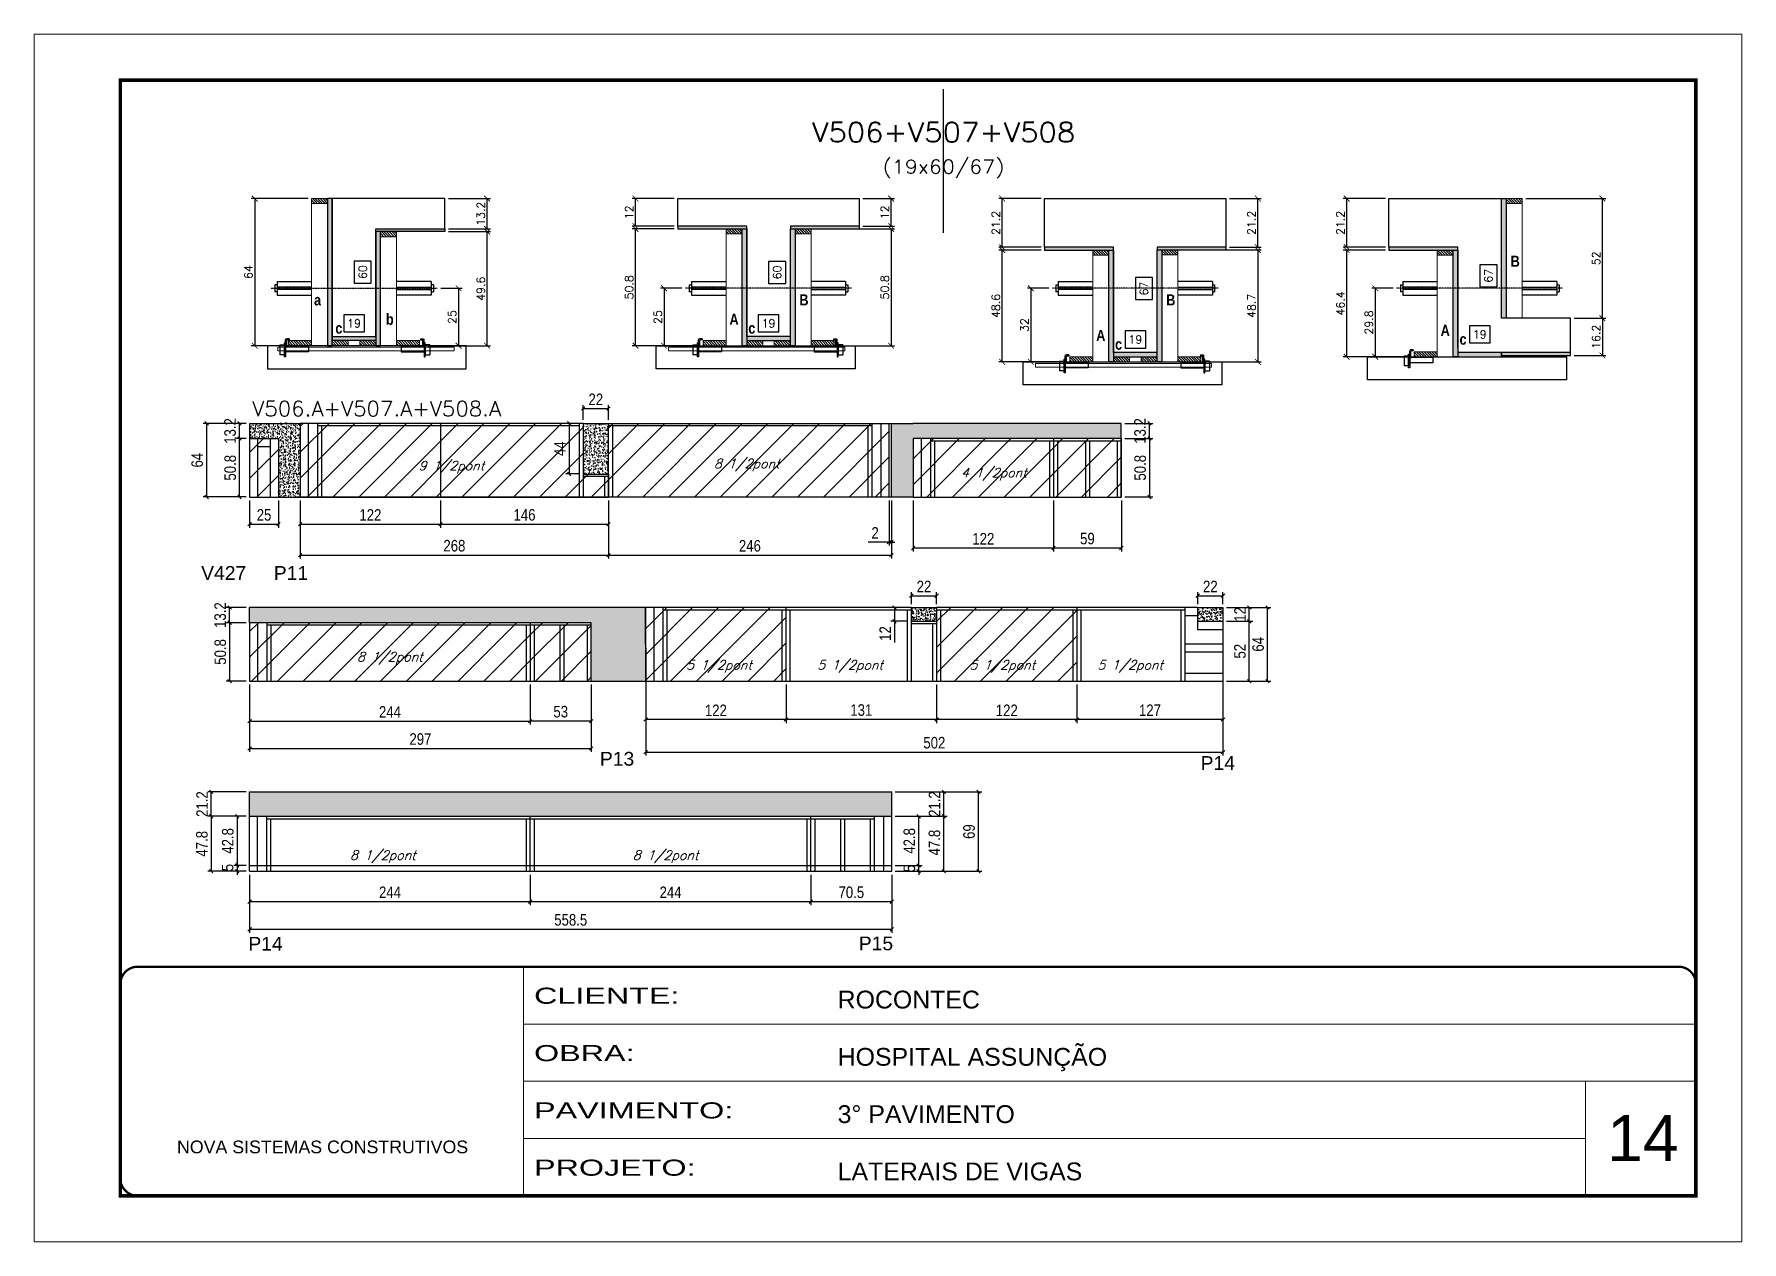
# Model space of a CAD drawing. Extents: x -21493 to -15213, y -12134 to 11887.
# Drawn here: x -19895 to -18410, y 7392 to 8442 of the extents above; entities that cross this region are included whole.
import ezdxf
from ezdxf.enums import TextEntityAlignment as Align

# ---------------------------------------------------------------- set-up
doc = ezdxf.new("R2010")
doc.units = 0
for name, pattern in [('CONTINUO', [0]), ('DASHED', [0.75, 0.5, -0.25]), ('HIDDEN', [0.375, 0.25, -0.125])]:
    doc.linetypes.add(name, pattern=pattern)
for name, color, linetype in [('5', 5, 'Continuous'), ('barrote', 251, 'Continuous'), ('COTA', 241, 'Continuous'), ('Cota Seção (2x)', 4, 'Continuous'), ('detalhes', 4, 'Continuous'), ('Painéis', 200, 'Continuous'), ('presilha', 1, 'Continuous'), ('Reaproveitamento', 251, 'Continuous'), ('SARR_2.2x7', 40, 'Continuous'), ('SARR_3.5x7', 81, 'Continuous'), ('TENSOR', 3, 'Continuous'), ('texto', 7, 'Continuous'), ('Texto de Titulo', 7, 'Continuous'), ('Texto Qtd Sarr', 242, 'Continuous')]:
    doc.layers.add(name, color=color, linetype=linetype)
for name, color, linetype, lineweight in [('CARIMBO', 255, 'Continuous', 9), ('CONCRETO', 251, 'Continuous', 25), ('Folhas', 255, 'Continuous', 9), ('Hachura', 251, 'Continuous', 9), ('Madeira', 126, 'Continuous', 18), ('SARRAFO DE PRESSAO', 251, 'DASHED', 9), ('SCO-___-LAJ', 2, 'Continuous', 0), ('Texto Seção', 7, 'Continuous', 15)]:
    doc.layers.add(name, color=color, linetype=linetype, lineweight=lineweight)
doc.styles.add('ARIAL', font='arial.ttf')
doc.styles.add('COTA TECNICA', font='techl___.ttf', dxfattribs={"height": 10})
doc.styles.add('REGUA-120', font='ROMANS.shx', dxfattribs={"height": 15})
doc.styles.add('Romans', font='romans.shx')
doc.styles.get("Standard").update_dxf_attribs({"font": 'arial.ttf'})
doc.styles.add('TECNICA', font='techb___.ttf', dxfattribs={"height": 10})
doc.styles.add('Tecnologia', font='')
doc.styles.get('Tecnologia').set_extended_font_data('Forgotten Futurist')
doc.dimstyles.new('Cota Seção (2x)', dxfattribs={"dimtxt": 7, "dimasz": 5, "dimexe": 3, "dimexo": 3, "dimgap": 2, "dimtad": 3, "dimdec": 1, "dimlfac": 0.5, "dimzin": 12, "dimdsep": 46, "dimtxsty": 'Romans', "dimblk": 'ARCHTICK', "dimcen": 0, "dimclrd": 4, "dimclre": 4, "dimclrt": 1, "dimadec": 1, "dimazin": 3, "dimtfac": 1, "dimtdec": 1, "dimtmove": 0, "dimatfit": 3, "dimldrblk": 'OBLIQUE', "dimfxl": 1, "dimtolj": 1, "dimtzin": 12, "dimarcsym": 0})
doc.dimstyles.new('Cota Seção interna', dxfattribs={"dimtxt": 7, "dimasz": 6, "dimexe": 0.18, "dimexo": 2, "dimgap": -4, "dimtad": 3, "dimdec": 1, "dimlfac": 0.5, "dimzin": 12, "dimdsep": 46, "dimtxsty": 'Romans', "dimblk": 'ARCHTICK', "dimcen": 0.09, "dimse1": 1, "dimse2": 1, "dimsd1": 1, "dimsd2": 1, "dimclrd": 180, "dimclre": 5, "dimclrt": 1, "dimadec": 0, "dimazin": 3, "dimtfac": 1, "dimtdec": 1, "dimtofl": 0, "dimtmove": 0, "dimatfit": 3, "dimldrblk": 'ARCHTICK', "dimfxl": 1, "dimtolj": 1, "dimtzin": 0, "dimarcsym": 0})
doc.dimstyles.new('PAINEL', dxfattribs={"dimtxt": 10, "dimasz": 3, "dimexe": 3, "dimexo": 3, "dimgap": 3, "dimtad": 1, "dimdec": 1, "dimzin": 12, "dimdsep": 46, "dimtxsty": 'COTA TECNICA', "dimblk1": 'OBLIQUE', "dimblk2": 'OBLIQUE', "dimsah": 1, "dimcen": 0.9, "dimclrd": 4, "dimclre": 4, "dimclrt": 240, "dimadec": 1, "dimazin": 3, "dimtfac": 1, "dimtdec": 1, "dimtmove": 0, "dimatfit": 3, "dimfxl": 1, "dimtolj": 1, "dimtzin": 12, "dimarcsym": 0})
pattern_1 = [(50, (-150316.947, -23893.2925), (5.46554007, -0.47817257), [0.5715, -6.2865]), (355, (-150316.947, -23893.2925), (-1.05730264, 5.73170536), [0.4572, -5.02921753]), (100.4514447, (-150316.4914, -23893.3324), (4.40823741, 5.25353256), [0.48570026, -5.34270734]), (46.1842, (-150316.947, -23891.7685), (8.13237123, -1.26126984), [0.85725, -9.42975]), (96.6355576, (-150316.269, -23891.874), (7.122124, 7.42278374), [0.7285507, -8.01406824]), (351.184151, (-150316.947, -23891.7685), (7.122124, 7.42278374), [0.685799, -7.54379196]), (21, (-150316.185, -23892.1495), (4.54843174, -3.06795595), [0.5715, -6.2865]), (326, (-150316.185, -23892.1495), (1.85406085, 5.52563898), [0.4572, -5.0292]), (71.451445, (-150315.806, -23892.405), (6.40249258, 2.45768307), [0.48570026, -5.34269813]), (37.5, (-150316.9469, -23893.2925), (0.092658098, 2.536651166), [0, -4.96824, 0, -5.1054, 0, -5.04825]), (7.5, (-150316.947, -23893.2925), (2.004589875, 3.005417245), [0, -2.91084, 0, -4.85394, 0, -1.92405]), (327.5, (-150318.6461, -23893.2925), (4.067717855, -0.17186232), [0, -1.905, 0, -5.9436, 0, -7.8867]), (317.5, (-150319.408, -23893.2925), (4.44387544, 0.76279473), [0, -2.4765, 0, -3.94716, 0, -5.6007])]
pattern_2 = [(50, (-157018.6976, -20239.0658), (5.46554007, -0.47817257), [0.5715, -6.2865]), (355, (-157018.6976, -20239.066), (-1.05730264, 5.73170536), [0.4572, -5.02921753]), (100.4514447, (-157018.242, -20239.1056), (4.40823741, 5.25353256), [0.48570026, -5.34270734]), (46.1842, (-157018.6976, -20237.542), (8.13237123, -1.26126984), [0.85725, -9.42975]), (96.6355576, (-157018.02, -20237.647), (7.122124, 7.42278374), [0.7285507, -8.01406824]), (351.184151, (-157018.698, -20237.542), (7.122124, 7.42278374), [0.685799, -7.54379196]), (21, (-157017.9356, -20237.9228), (4.54843174, -3.06795595), [0.5715, -6.2865]), (326, (-157017.9356, -20237.923), (1.85406085, 5.52563898), [0.4572, -5.0292]), (71.451445, (-157017.5566, -20238.1784), (6.40249258, 2.45768307), [0.48570026, -5.34269813]), (37.5, (-157018.6976, -20239.0658), (0.092658098, 2.536651166), [0, -4.96824, 0, -5.1054, 0, -5.04825]), (7.5, (-157018.6976, -20239.0658), (2.004589875, 3.005417245), [0, -2.91084, 0, -4.85394, 0, -1.92405]), (327.5, (-157020.3969, -20239.0658), (4.067717855, -0.17186232), [0, -1.905, 0, -5.9436, 0, -7.8867]), (317.5, (-157021.159, -20239.0658), (4.44387544, 0.76279473), [0, -2.4765, 0, -3.94716, 0, -5.6007])]
pattern_3 = [(45, (-160480.614, -18263.237), (-11.2253202, 11.2253202), [])]
pattern_4 = [(45, (-160480.614, -18240.302), (-11.2253202, 11.2253202), [])]
pattern_5 = [(45, (-157018.698, -20239.066), (-11.2253202, 11.2253202), [])]

msp = doc.modelspace()

# ---------------------------------------------------------------- texts
at = {"layer": '5', "linetype": 'Continuous'}
for s, p in [('V427', (-19749.66, 7967.04)), ('P11', (-19686.51, 7967.04)), ('P13', (-19402.93, 7805.5)), ('P14', (-18880.54, 7801.79)), ('P14', (-19708.64, 7644.67)), ('P15', (-19177.78, 7644.98))]:
    msp.add_text(s, height=12, rotation=0.00004, dxfattribs=at).set_placement(p)
at = {"layer": 'CARIMBO', "style": 'ARIAL'}
msp.add_text('14', height=40, dxfattribs=at).set_placement((-18527.05, 7461.65))
at = {"layer": 'detalhes', "style": 'TECNICA'}
for s, p in [('B', (-18610.97, 8239.26)), ('a', (-19651.53, 8205.66)), ('B', (-19229.44, 8205.66)), ('B', (-18910.51, 8205.66)), ('b', (-19588.99, 8188.82)), ('A', (-19290.27, 8188.82)), ('c', (-19632.98, 8181.12)), ('c', (-19273.89, 8181.12)), ('A', (-18971.34, 8174.82)), ('A', (-18671.8, 8179.22)), ('c', (-18954.96, 8167.12)), ('c', (-18655.42, 8171.52))]:
    msp.add_text(s, height=9.6, dxfattribs=at).set_placement(p)
at = {"layer": 'texto', "color": 2, "char_height": 8, "attachment_point": 5, "style": 'Romans'}
for s, insert in [('{\\Q19;\\C256;9 1/2pont}', (-19532.11, 8064.99)), ('{\\Q19;\\C256;8 1/2pont}', (-19275.26, 8066.83)), ('{\\Q19;\\C256;4 1/2pont}', (-19060.34, 8058.92)), ('{\\Q19;\\C256;8 1/2pont}', (-19585.56, 7898.87)), ('{\\Q19;\\C256;5 1/2pont}', (-19299.37, 7891.76)), ('{\\Q19;\\C256;5 1/2pont}', (-19185.37, 7891.76)), ('{\\Q19;\\C256;5 1/2pont}', (-19053.01, 7891.76)), ('{\\Q19;\\C256;5 1/2pont}', (-18941.8, 7891.76)), ('{\\Q19;\\C256;8 1/2pont}', (-19591.65, 7726.39)), ('{\\Q19;\\C256;8 1/2pont}', (-19345.81, 7726.39))]:
    msp.add_mtext(s, dxfattribs=dict(at, insert=insert))
at = {"layer": 'Texto Seção', "style": 'REGUA-120', "width": 1.05}
msp.add_text('V506.A+V507.A+V508.A', height=13, dxfattribs=at).set_placement((-19705.33, 8109.46))

# ---------------------------------------------------------------- blocks, each defined once
blk = doc.blocks.new('titulo1')
at = {"layer": 'Defpoints', "color": 252, "linetype": 'HIDDEN', "ltscale": 2}
blk.add_line((0, 0), (0, 125), dxfattribs=at)
at = {"layer": 'Defpoints', "style": 'Romans', "oblique": 15}
blk.add_attdef('FOLHA', text='', height=10, dxfattribs=at).set_placement((0, 15.6), align=Align.MIDDLE_CENTER)
at = {"layer": 'Texto Qtd Sarr', "color": 3, "style": 'Romans', "oblique": 15}
for tag, height, p in [('TITULO', 17, (0, 71.4)), ('SEÇÃO', 12, (0, 41.5))]:
    blk.add_attdef(tag, text='', height=height, dxfattribs=at).set_placement(p, align=Align.MIDDLE_CENTER)
blk = doc.blocks.new('_ArchTick')
at = {"color": 0, "linetype": 'ByBlock', "const_width": 0.15}
blk.add_lwpolyline([(-0.5, -0.5), (0.5, 0.5)], dxfattribs=at)
blk = doc.blocks.new('*D1324')
at = {"layer": 'COTA', "color": 4, "lineweight": -2, "transparency": 16777216}
for p, q in [((-19534.7, 8269.8), (-19498, 8269.8)), ((-19501, 8170.6), (-19501, 8269.8)), ((-19552.3, 8170.6), (-19498, 8170.6))]:
    blk.add_line(p, q, dxfattribs=at)
at = {"layer": 'Defpoints', "color": 0, "transparency": 16777216}
for p in [(-19537.7, 8269.8), (-19501, 8269.8), (-19555.3, 8170.6)]:
    blk.add_point(p, dxfattribs=at)
at = {"layer": 'COTA', "color": 4, "lineweight": -2, "transparency": 16777216, "xscale": 5, "yscale": 5, "zscale": 5}
for p, rotation in [((-19501, 8269.8), 90), ((-19501, 8170.6), 270)]:
    blk.add_blockref('_ArchTick', p, dxfattribs=dict(at, rotation=rotation))
at = {"layer": 'COTA', "color": 1, "transparency": 16777216, "insert": (-19506.5, 8220.2), "char_height": 7, "attachment_point": 5, "rotation": 90, "style": 'Romans'}
blk.add_mtext('\\A1;49.6', dxfattribs=at)
blk = doc.blocks.new('_Oblique')
at = {"color": 0, "linetype": 'ByBlock', "lineweight": -2}
blk.add_line((-0.5, -0.5), (0.5, 0.5), dxfattribs=at)
blk = doc.blocks.new('*D1325')
at = {"layer": 'COTA', "color": 4, "lineweight": -2, "transparency": 16777216}
for p, q in [((-19534.7, 8298.6), (-19498, 8298.6)), ((-19501, 8272.2), (-19501, 8298.6)), ((-19534.7, 8272.2), (-19498, 8272.2))]:
    blk.add_line(p, q, dxfattribs=at)
at = {"layer": 'Defpoints', "color": 0, "transparency": 16777216}
for p in [(-19537.7, 8298.6), (-19501, 8298.6), (-19537.7, 8272.2)]:
    blk.add_point(p, dxfattribs=at)
at = {"layer": 'COTA', "color": 4, "lineweight": -2, "transparency": 16777216, "xscale": 5, "yscale": 5, "zscale": 5}
for p, rotation in [((-19501, 8298.6), 90), ((-19501, 8272.2), 270)]:
    blk.add_blockref('_ArchTick', p, dxfattribs=dict(at, rotation=rotation))
at = {"layer": 'COTA', "color": 1, "transparency": 16777216, "insert": (-19506.5, 8285.4), "char_height": 7, "attachment_point": 5, "rotation": 90, "style": 'Romans'}
blk.add_mtext('\\A1;13.2', dxfattribs=at)
blk = doc.blocks.new('*D1326')
at = {"layer": 'Cota Seção (2x)', "color": 180, "lineweight": -2, "transparency": 16777216}
for p, q in [((-19601.7, 8244.1), (-19616.7, 8244.1)), ((-19616.7, 8244.1), (-19616.7, 8225.1)), ((-19601.7, 8225.1), (-19601.7, 8244.1)), ((-19616.7, 8225.1), (-19601.7, 8225.1))]:
    blk.add_line(p, q, dxfattribs=at)
at = {"layer": 'Defpoints', "color": 0, "transparency": 16777216}
for p in [(-19597.7, 8298.6), (-19597.7, 8298.6), (-19597.7, 8178.6)]:
    blk.add_point(p, dxfattribs=at)
at = {"layer": 'Cota Seção (2x)', "color": 1, "transparency": 16777216, "insert": (-19609.2, 8234.6), "char_height": 7, "attachment_point": 5, "rotation": 90, "style": 'Romans'}
blk.add_mtext('\\A1;60', dxfattribs=at)
blk = doc.blocks.new('PRESILHA METÁLICA 1')
at = {"layer": 'presilha'}
for p, q in [((0, 13), (6, 13)), ((0, 13), (0, 0)), ((6, 0), (0, 0)), ((6, 15.5), (7.5, 15.5)), ((6, -2.5), (6, 15.5)), ((6, 13), (6, 0)), ((7.5, 10.6), (7.5, 19.9)), ((7.5, 15.5), (7.5, -2.5)), ((37.5, 4.1), (7.5, 4.1)), ((12, 21), (8.6, 21)), ((9, 11.6), (9, 18.9)), ((12, 19.5), (9.6, 19.5)), ((37.5, 11), (9.6, 11)), ((12, 21), (12, 19.5)), ((37.5, 11), (37.5, 4.1)), ((7.5, -2.5), (6, -2.5))]:
    blk.add_line(p, q, dxfattribs=at)
for centre, radius, start, end in [((8.6, 19.9), 1.14, 90, 180), ((9.6, 18.9), 0.57, 90, 180), ((9.6, 11.6), 0.57, 180, 270)]:
    blk.add_arc(centre, radius, start, end, dxfattribs=at)
blk = doc.blocks.new('*D1327')
at = {"layer": 'Cota Seção (2x)', "color": 180, "lineweight": -2, "transparency": 16777216}
for p, q in [((-19607.7, 8197.6), (-19625.7, 8197.6)), ((-19625.7, 8197.6), (-19625.7, 8182.6)), ((-19607.7, 8182.6), (-19607.7, 8197.6)), ((-19625.7, 8182.6), (-19607.7, 8182.6))]:
    blk.add_line(p, q, dxfattribs=at)
at = {"layer": 'Defpoints', "color": 0, "transparency": 16777216}
for p in [(-19635.7, 8170.6), (-19597.7, 8178.6), (-19597.7, 8170.6)]:
    blk.add_point(p, dxfattribs=at)
at = {"layer": 'Cota Seção (2x)', "color": 1, "transparency": 16777216, "insert": (-19616.7, 8190.1), "char_height": 7, "attachment_point": 5, "style": 'Romans'}
blk.add_mtext('\\A1;19', dxfattribs=at)
blk = doc.blocks.new('*D1328')
at = {"layer": 'COTA', "color": 4, "lineweight": -2, "transparency": 16777216}
for p, q in [((-19656.7, 8298.6), (-19706.1, 8298.6)), ((-19703.1, 8298.6), (-19703.1, 8170.6)), ((-19656.7, 8170.6), (-19706.1, 8170.6))]:
    blk.add_line(p, q, dxfattribs=at)
at = {"layer": 'Defpoints', "color": 0, "transparency": 16777216}
for p in [(-19653.7, 8298.6), (-19703.1, 8170.6), (-19653.7, 8170.6)]:
    blk.add_point(p, dxfattribs=at)
at = {"layer": 'COTA', "color": 4, "lineweight": -2, "transparency": 16777216, "xscale": 5, "yscale": 5, "zscale": 5}
for p, rotation in [((-19703.1, 8298.6), 90), ((-19703.1, 8170.6), 270)]:
    blk.add_blockref('_ArchTick', p, dxfattribs=dict(at, rotation=rotation))
at = {"layer": 'COTA', "color": 1, "transparency": 16777216, "insert": (-19708.6, 8234.6), "char_height": 7, "attachment_point": 5, "rotation": 90, "style": 'Romans'}
blk.add_mtext('\\A1;64', dxfattribs=at)
blk = doc.blocks.new('*D1329')
at = {"layer": 'COTA', "color": 4, "lineweight": -2, "transparency": 16777216}
for p, q in [((-19541.4, 8220.6), (-19522.8, 8220.6)), ((-19525.8, 8220.6), (-19525.8, 8170.6)), ((-19541.4, 8170.6), (-19522.8, 8170.6))]:
    blk.add_line(p, q, dxfattribs=at)
at = {"layer": 'Defpoints', "color": 0, "transparency": 16777216}
for p in [(-19544.4, 8220.6), (-19544.4, 8170.6), (-19525.8, 8170.6)]:
    blk.add_point(p, dxfattribs=at)
at = {"layer": 'COTA', "color": 4, "lineweight": -2, "transparency": 16777216, "xscale": 5, "yscale": 5, "zscale": 5}
for p, rotation in [((-19525.8, 8220.6), 90), ((-19525.8, 8170.6), 270)]:
    blk.add_blockref('_ArchTick', p, dxfattribs=dict(at, rotation=rotation))
at = {"layer": 'COTA', "color": 1, "transparency": 16777216, "insert": (-19531.3, 8195.6), "char_height": 7, "attachment_point": 5, "rotation": 90, "style": 'Romans'}
blk.add_mtext('\\A1;25', dxfattribs=at)
blk = doc.blocks.new('*D1285')
at = {"layer": 'COTA', "color": 4, "lineweight": -2, "transparency": 16777216}
for p, q in [((-19338.3, 8272.2), (-19375, 8272.2)), ((-19372, 8170.6), (-19372, 8272.2)), ((-19320.7, 8170.6), (-19375, 8170.6))]:
    blk.add_line(p, q, dxfattribs=at)
at = {"layer": 'Defpoints', "color": 0, "transparency": 16777216}
for p in [(-19372, 8272.2), (-19335.3, 8272.2), (-19317.7, 8170.6)]:
    blk.add_point(p, dxfattribs=at)
at = {"layer": 'COTA', "color": 4, "lineweight": -2, "transparency": 16777216, "xscale": 5, "yscale": 5, "zscale": 5}
for p, rotation in [((-19372, 8272.2), 90), ((-19372, 8170.6), 270)]:
    blk.add_blockref('_ArchTick', p, dxfattribs=dict(at, rotation=rotation))
at = {"layer": 'COTA', "color": 1, "transparency": 16777216, "insert": (-19377.5, 8221.4), "char_height": 7, "attachment_point": 5, "rotation": 90, "style": 'Romans'}
blk.add_mtext('\\A1;50.8', dxfattribs=at)
blk = doc.blocks.new('*D1286')
at = {"layer": 'COTA', "color": 4, "lineweight": -2, "transparency": 16777216}
for p, q in [((-19338.3, 8298.6), (-19375, 8298.6)), ((-19372, 8274.6), (-19372, 8298.6)), ((-19338.3, 8274.6), (-19375, 8274.6))]:
    blk.add_line(p, q, dxfattribs=at)
at = {"layer": 'Defpoints', "color": 0, "transparency": 16777216}
for p in [(-19372, 8298.6), (-19335.3, 8298.6), (-19335.3, 8274.6)]:
    blk.add_point(p, dxfattribs=at)
at = {"layer": 'COTA', "color": 4, "lineweight": -2, "transparency": 16777216, "xscale": 5, "yscale": 5, "zscale": 5}
for p, rotation in [((-19372, 8298.6), 90), ((-19372, 8274.6), 270)]:
    blk.add_blockref('_ArchTick', p, dxfattribs=dict(at, rotation=rotation))
at = {"layer": 'COTA', "color": 1, "transparency": 16777216, "insert": (-19377.5, 8286.6), "char_height": 7, "attachment_point": 5, "rotation": 90, "style": 'Romans'}
blk.add_mtext('\\A1;12', dxfattribs=at)
blk = doc.blocks.new('*D1287')
at = {"layer": 'Cota Seção (2x)', "color": 180, "lineweight": -2, "transparency": 16777216}
for p, q in [((-19241.3, 8243.8), (-19256.3, 8243.8)), ((-19256.3, 8243.8), (-19256.3, 8224.8)), ((-19241.3, 8224.8), (-19241.3, 8243.8)), ((-19256.3, 8224.8), (-19241.3, 8224.8))]:
    blk.add_line(p, q, dxfattribs=at)
at = {"layer": 'Defpoints', "color": 0, "transparency": 16777216}
for p in [(-19275.3, 8298.6), (-19237.3, 8298.6), (-19275.3, 8178.6)]:
    blk.add_point(p, dxfattribs=at)
at = {"layer": 'Cota Seção (2x)', "color": 1, "transparency": 16777216, "insert": (-19248.8, 8234.3), "char_height": 7, "attachment_point": 5, "rotation": 90, "style": 'Romans'}
blk.add_mtext('\\A1;60', dxfattribs=at)
blk = doc.blocks.new('*D1288')
at = {"layer": 'Cota Seção (2x)', "color": 180, "lineweight": -2, "transparency": 16777216}
for p, q in [((-19247.3, 8197.6), (-19265.3, 8197.6)), ((-19265.3, 8197.6), (-19265.3, 8182.6)), ((-19247.3, 8182.6), (-19247.3, 8197.6)), ((-19265.3, 8182.6), (-19247.3, 8182.6))]:
    blk.add_line(p, q, dxfattribs=at)
at = {"layer": 'Defpoints', "color": 0, "transparency": 16777216}
for p in [(-19275.3, 8178.6), (-19275.3, 8170.6), (-19237.3, 8170.6)]:
    blk.add_point(p, dxfattribs=at)
at = {"layer": 'Cota Seção (2x)', "color": 1, "transparency": 16777216, "insert": (-19256.3, 8190.1), "char_height": 7, "attachment_point": 5, "style": 'Romans'}
blk.add_mtext('\\A1;19', dxfattribs=at)
blk = doc.blocks.new('*D1289')
at = {"layer": 'COTA', "color": 4, "lineweight": -2, "transparency": 16777216}
for p, q in [((-19216.3, 8272.2), (-19146.7, 8272.2)), ((-19149.7, 8272.2), (-19149.7, 8170.6)), ((-19216.3, 8170.6), (-19146.7, 8170.6))]:
    blk.add_line(p, q, dxfattribs=at)
at = {"layer": 'Defpoints', "color": 0, "transparency": 16777216}
for p in [(-19219.3, 8272.2), (-19219.3, 8170.6), (-19149.7, 8170.6)]:
    blk.add_point(p, dxfattribs=at)
at = {"layer": 'COTA', "color": 4, "lineweight": -2, "transparency": 16777216, "xscale": 5, "yscale": 5, "zscale": 5}
for p, rotation in [((-19149.7, 8272.2), 90), ((-19149.7, 8170.6), 270)]:
    blk.add_blockref('_ArchTick', p, dxfattribs=dict(at, rotation=rotation))
at = {"layer": 'COTA', "color": 1, "transparency": 16777216, "insert": (-19155.2, 8221.4), "char_height": 7, "attachment_point": 5, "rotation": 90, "style": 'Romans'}
blk.add_mtext('\\A1;50.8', dxfattribs=at)
blk = doc.blocks.new('*D1290')
at = {"layer": 'COTA', "color": 4, "lineweight": -2, "transparency": 16777216}
for p, q in [((-19331.6, 8220.6), (-19350.1, 8220.6)), ((-19347.1, 8220.6), (-19347.1, 8170.6)), ((-19331.6, 8170.6), (-19350.1, 8170.6))]:
    blk.add_line(p, q, dxfattribs=at)
at = {"layer": 'Defpoints', "color": 0, "transparency": 16777216}
for p in [(-19328.6, 8220.6), (-19347.1, 8170.6), (-19328.6, 8170.6)]:
    blk.add_point(p, dxfattribs=at)
at = {"layer": 'COTA', "color": 4, "lineweight": -2, "transparency": 16777216, "xscale": 5, "yscale": 5, "zscale": 5}
for p, rotation in [((-19347.1, 8220.6), 90), ((-19347.1, 8170.6), 270)]:
    blk.add_blockref('_ArchTick', p, dxfattribs=dict(at, rotation=rotation))
at = {"layer": 'COTA', "color": 1, "transparency": 16777216, "insert": (-19352.6, 8195.6), "char_height": 7, "attachment_point": 5, "rotation": 90, "style": 'Romans'}
blk.add_mtext('\\A1;25', dxfattribs=at)
blk = doc.blocks.new('*D1606')
at = {"layer": 'COTA', "color": 4, "lineweight": -2, "transparency": 16777216}
for p, q in [((-19174.3, 8298.6), (-19146.7, 8298.6)), ((-19149.7, 8274.6), (-19149.7, 8298.6)), ((-19174.3, 8274.6), (-19146.7, 8274.6))]:
    blk.add_line(p, q, dxfattribs=at)
at = {"layer": 'Defpoints', "color": 0, "transparency": 16777216}
for p in [(-19177.3, 8298.6), (-19149.7, 8298.6), (-19177.3, 8274.6)]:
    blk.add_point(p, dxfattribs=at)
at = {"layer": 'COTA', "color": 4, "lineweight": -2, "transparency": 16777216, "xscale": 5, "yscale": 5, "zscale": 5}
for p, rotation in [((-19149.7, 8298.6), 90), ((-19149.7, 8274.6), 270)]:
    blk.add_blockref('_ArchTick', p, dxfattribs=dict(at, rotation=rotation))
at = {"layer": 'COTA', "color": 1, "transparency": 16777216, "insert": (-19155.2, 8286.6), "char_height": 7, "attachment_point": 5, "rotation": 90, "style": 'Romans'}
blk.add_mtext('\\A1;12', dxfattribs=at)
blk = doc.blocks.new('*D1291')
at = {"layer": 'COTA', "color": 4, "linetype": 'ByBlock', "lineweight": -2, "transparency": 16777216}
for p, q in [((-19417.5, 8106.1), (-19417.5, 8119)), ((-19417.5, 8116), (-19395.5, 8116)), ((-19395.5, 8106.1), (-19395.5, 8119))]:
    blk.add_line(p, q, dxfattribs=at)
at = {"layer": 'Defpoints', "color": 0, "linetype": 'ByBlock', "transparency": 16777216}
for p in [(-19395.5, 8116), (-19417.5, 8103.1), (-19395.5, 8103.1)]:
    blk.add_point(p, dxfattribs=at)
at = {"layer": 'COTA', "color": 4, "linetype": 'ByBlock', "lineweight": -2, "transparency": 16777216, "xscale": 3, "yscale": 3, "zscale": 3, "rotation": 180}
blk.add_blockref('_Oblique', (-19417.5, 8116), dxfattribs=at)
at = {"layer": 'COTA', "color": 4, "linetype": 'ByBlock', "lineweight": -2, "transparency": 16777216, "xscale": 3, "yscale": 3, "zscale": 3}
blk.add_blockref('_Oblique', (-19395.5, 8116), dxfattribs=at)
at = {"layer": 'COTA', "color": 240, "linetype": 'ByBlock', "transparency": 16777216, "insert": (-19406.5, 8124), "char_height": 10, "attachment_point": 5, "style": 'COTA TECNICA'}
blk.add_mtext('\\A1;22', dxfattribs=at)
blk = doc.blocks.new('*D1292')
at = {"layer": 'COTA', "color": 4, "linetype": 'ByBlock', "lineweight": -2, "transparency": 16777216}
for p, q in [((-19710.5, 8089.9), (-19719.3, 8089.9)), ((-19716.3, 8039.1), (-19716.3, 8089.9)), ((-19710.5, 8039.1), (-19719.3, 8039.1))]:
    blk.add_line(p, q, dxfattribs=at)
at = {"layer": 'Defpoints', "color": 0, "linetype": 'ByBlock', "transparency": 16777216}
for p in [(-19716.3, 8089.9), (-19707.5, 8089.9), (-19707.5, 8039.1)]:
    blk.add_point(p, dxfattribs=at)
at = {"layer": 'COTA', "color": 4, "linetype": 'ByBlock', "lineweight": -2, "transparency": 16777216, "xscale": 3, "yscale": 3, "zscale": 3}
for p, rotation in [((-19716.3, 8089.9), 90), ((-19716.3, 8039.1), 270)]:
    blk.add_blockref('_Oblique', p, dxfattribs=dict(at, rotation=rotation))
at = {"layer": 'COTA', "color": 240, "linetype": 'ByBlock', "transparency": 16777216, "insert": (-19724.4, 8064.5), "char_height": 10, "attachment_point": 5, "rotation": 90, "style": 'COTA TECNICA'}
blk.add_mtext('\\A1;50.8', dxfattribs=at)
blk = doc.blocks.new('*D1293')
at = {"layer": 'COTA', "color": 4, "linetype": 'ByBlock', "lineweight": -2, "transparency": 16777216}
for p, q in [((-19707.5, 8036.1), (-19707.5, 8012.4)), ((-19682.5, 8036.1), (-19682.5, 8012.4)), ((-19707.5, 8015.4), (-19682.5, 8015.4))]:
    blk.add_line(p, q, dxfattribs=at)
at = {"layer": 'Defpoints', "color": 0, "linetype": 'ByBlock', "transparency": 16777216}
for p in [(-19707.5, 8039.1), (-19682.5, 8039.1), (-19682.5, 8015.4)]:
    blk.add_point(p, dxfattribs=at)
at = {"layer": 'COTA', "color": 4, "linetype": 'ByBlock', "lineweight": -2, "transparency": 16777216, "xscale": 3, "yscale": 3, "zscale": 3, "rotation": 180}
blk.add_blockref('_Oblique', (-19707.5, 8015.4), dxfattribs=at)
at = {"layer": 'COTA', "color": 4, "linetype": 'ByBlock', "lineweight": -2, "transparency": 16777216, "xscale": 3, "yscale": 3, "zscale": 3}
blk.add_blockref('_Oblique', (-19682.5, 8015.4), dxfattribs=at)
at = {"layer": 'COTA', "color": 240, "linetype": 'ByBlock', "transparency": 16777216, "insert": (-19695, 8023.5), "char_height": 10, "attachment_point": 5, "style": 'COTA TECNICA'}
blk.add_mtext('\\A1;25', dxfattribs=at)
blk = doc.blocks.new('*D1294')
at = {"layer": 'COTA', "color": 4, "linetype": 'ByBlock', "lineweight": -2, "transparency": 16777216}
for p, q in [((-19710.5, 8103.1), (-19719.3, 8103.1)), ((-19716.3, 8089.9), (-19716.3, 8103.1)), ((-19710.5, 8089.9), (-19719.3, 8089.9))]:
    blk.add_line(p, q, dxfattribs=at)
at = {"layer": 'Defpoints', "color": 0, "linetype": 'ByBlock', "transparency": 16777216}
for p in [(-19716.3, 8103.1), (-19707.5, 8103.1), (-19707.5, 8089.9)]:
    blk.add_point(p, dxfattribs=at)
at = {"layer": 'COTA', "color": 4, "linetype": 'ByBlock', "lineweight": -2, "transparency": 16777216, "xscale": 3, "yscale": 3, "zscale": 3}
for p, rotation in [((-19716.3, 8103.1), 90), ((-19716.3, 8089.9), 270)]:
    blk.add_blockref('_Oblique', p, dxfattribs=dict(at, rotation=rotation))
at = {"layer": 'COTA', "color": 240, "linetype": 'ByBlock', "transparency": 16777216, "insert": (-19724.5, 8096.5), "char_height": 10, "attachment_point": 5, "rotation": 90, "style": 'COTA TECNICA'}
blk.add_mtext('\\A1;13.2', dxfattribs=at)
blk = doc.blocks.new('*D1295')
at = {"layer": 'COTA', "color": 4, "linetype": 'ByBlock', "lineweight": -2, "transparency": 16777216}
for p, q in [((-19710.5, 8103.1), (-19747.9, 8103.1)), ((-19744.9, 8103.1), (-19744.9, 8039.1)), ((-19710.5, 8039.1), (-19747.9, 8039.1))]:
    blk.add_line(p, q, dxfattribs=at)
at = {"layer": 'Defpoints', "color": 0, "linetype": 'ByBlock', "transparency": 16777216}
for p in [(-19707.5, 8103.1), (-19744.9, 8039.1), (-19707.5, 8039.1)]:
    blk.add_point(p, dxfattribs=at)
at = {"layer": 'COTA', "color": 4, "linetype": 'ByBlock', "lineweight": -2, "transparency": 16777216, "xscale": 3, "yscale": 3, "zscale": 3}
for p, rotation in [((-19744.9, 8103.1), 90), ((-19744.9, 8039.1), 270)]:
    blk.add_blockref('_Oblique', p, dxfattribs=dict(at, rotation=rotation))
at = {"layer": 'COTA', "color": 240, "linetype": 'ByBlock', "transparency": 16777216, "insert": (-19753.1, 8071.1), "char_height": 10, "attachment_point": 5, "rotation": 90, "style": 'COTA TECNICA'}
blk.add_mtext('\\A1;64', dxfattribs=at)
blk = doc.blocks.new('*D1296')
at = {"layer": 'COTA', "color": 4, "linetype": 'ByBlock', "lineweight": -2, "transparency": 16777216}
for p, q in [((-19663.5, 8036.1), (-19663.5, 7985.5)), ((-19395.5, 8036.1), (-19395.5, 7985.5)), ((-19663.5, 7988.5), (-19395.5, 7988.5))]:
    blk.add_line(p, q, dxfattribs=at)
at = {"layer": 'Defpoints', "color": 0, "linetype": 'ByBlock', "transparency": 16777216}
for p in [(-19663.5, 8039.1), (-19395.5, 8039.1), (-19395.5, 7988.5)]:
    blk.add_point(p, dxfattribs=at)
at = {"layer": 'COTA', "color": 4, "linetype": 'ByBlock', "lineweight": -2, "transparency": 16777216, "xscale": 3, "yscale": 3, "zscale": 3, "rotation": 180}
blk.add_blockref('_Oblique', (-19663.5, 7988.5), dxfattribs=at)
at = {"layer": 'COTA', "color": 4, "linetype": 'ByBlock', "lineweight": -2, "transparency": 16777216, "xscale": 3, "yscale": 3, "zscale": 3}
blk.add_blockref('_Oblique', (-19395.5, 7988.5), dxfattribs=at)
at = {"layer": 'COTA', "color": 240, "linetype": 'ByBlock', "transparency": 16777216, "insert": (-19529.5, 7996.7), "char_height": 10, "attachment_point": 5, "style": 'COTA TECNICA'}
blk.add_mtext('\\A1;268', dxfattribs=at)
blk = doc.blocks.new('*D1297')
at = {"layer": 'COTA', "color": 4, "linetype": 'ByBlock', "lineweight": -2, "transparency": 16777216}
for p, q in [((-19420.5, 8103.1), (-19432.7, 8103.1)), ((-19429.7, 8103.1), (-19429.7, 8059.1)), ((-19420.5, 8059.1), (-19432.7, 8059.1))]:
    blk.add_line(p, q, dxfattribs=at)
at = {"layer": 'Defpoints', "color": 0, "linetype": 'ByBlock', "transparency": 16777216}
for p in [(-19417.5, 8103.1), (-19429.7, 8059.1), (-19417.5, 8059.1)]:
    blk.add_point(p, dxfattribs=at)
at = {"layer": 'COTA', "color": 4, "linetype": 'ByBlock', "lineweight": -2, "transparency": 16777216, "xscale": 3, "yscale": 3, "zscale": 3}
for p, rotation in [((-19429.7, 8103.1), 90), ((-19429.7, 8059.1), 270)]:
    blk.add_blockref('_Oblique', p, dxfattribs=dict(at, rotation=rotation))
at = {"layer": 'COTA', "color": 240, "linetype": 'ByBlock', "transparency": 16777216, "insert": (-19437.7, 8081.1), "char_height": 10, "attachment_point": 5, "rotation": 90, "style": 'COTA TECNICA'}
blk.add_mtext('\\A1;44', dxfattribs=at)
blk = doc.blocks.new('*D1298')
at = {"layer": 'COTA', "color": 4, "linetype": 'ByBlock', "lineweight": -2, "transparency": 16777216}
for p, q in [((-19395.5, 8016.1), (-19395.5, 7985.5)), ((-19149.5, 8016.1), (-19149.5, 7985.5)), ((-19395.5, 7988.5), (-19149.5, 7988.5))]:
    blk.add_line(p, q, dxfattribs=at)
at = {"layer": 'Defpoints', "color": 0, "linetype": 'ByBlock', "transparency": 16777216}
for p in [(-19395.5, 8019.1), (-19149.5, 8019.1), (-19149.5, 7988.5)]:
    blk.add_point(p, dxfattribs=at)
at = {"layer": 'COTA', "color": 4, "linetype": 'ByBlock', "lineweight": -2, "transparency": 16777216, "xscale": 3, "yscale": 3, "zscale": 3, "rotation": 180}
blk.add_blockref('_Oblique', (-19395.5, 7988.5), dxfattribs=at)
at = {"layer": 'COTA', "color": 4, "linetype": 'ByBlock', "lineweight": -2, "transparency": 16777216, "xscale": 3, "yscale": 3, "zscale": 3}
blk.add_blockref('_Oblique', (-19149.5, 7988.5), dxfattribs=at)
at = {"layer": 'COTA', "color": 240, "linetype": 'ByBlock', "transparency": 16777216, "insert": (-19272.5, 7996.6), "char_height": 10, "attachment_point": 5, "style": 'COTA TECNICA'}
blk.add_mtext('\\A1;246', dxfattribs=at)
blk = doc.blocks.new('*D1299')
at = {"layer": 'COTA', "color": 4, "linetype": 'ByBlock', "lineweight": -2, "transparency": 16777216}
for p, q in [((-19130.5, 8036.1), (-19130.5, 7991.8)), ((-19008.5, 8036.1), (-19008.5, 7991.8)), ((-19130.5, 7994.8), (-19008.5, 7994.8))]:
    blk.add_line(p, q, dxfattribs=at)
at = {"layer": 'Defpoints', "color": 0, "linetype": 'ByBlock', "transparency": 16777216}
for p in [(-19130.5, 8039.1), (-19008.5, 8039.1), (-19008.5, 7994.8)]:
    blk.add_point(p, dxfattribs=at)
at = {"layer": 'COTA', "color": 4, "linetype": 'ByBlock', "lineweight": -2, "transparency": 16777216, "xscale": 3, "yscale": 3, "zscale": 3, "rotation": 180}
blk.add_blockref('_Oblique', (-19130.5, 7994.8), dxfattribs=at)
at = {"layer": 'COTA', "color": 4, "linetype": 'ByBlock', "lineweight": -2, "transparency": 16777216, "xscale": 3, "yscale": 3, "zscale": 3}
blk.add_blockref('_Oblique', (-19008.5, 7994.8), dxfattribs=at)
at = {"layer": 'COTA', "color": 240, "linetype": 'ByBlock', "transparency": 16777216, "insert": (-19069.5, 8002.8), "char_height": 10, "attachment_point": 5, "style": 'COTA TECNICA'}
blk.add_mtext('\\A1;122', dxfattribs=at)
blk = doc.blocks.new('*D1300')
at = {"layer": 'COTA', "color": 4, "linetype": 'ByBlock', "lineweight": -2, "transparency": 16777216}
for p, q in [((-19008.5, 8036.1), (-19008.5, 7991.8)), ((-18949.5, 8036.1), (-18949.5, 7991.8)), ((-19008.5, 7994.8), (-18949.5, 7994.8))]:
    blk.add_line(p, q, dxfattribs=at)
at = {"layer": 'Defpoints', "color": 0, "linetype": 'ByBlock', "transparency": 16777216}
for p in [(-19008.5, 8039.1), (-18949.5, 8039.1), (-18949.5, 7994.8)]:
    blk.add_point(p, dxfattribs=at)
at = {"layer": 'COTA', "color": 4, "linetype": 'ByBlock', "lineweight": -2, "transparency": 16777216, "xscale": 3, "yscale": 3, "zscale": 3, "rotation": 180}
blk.add_blockref('_Oblique', (-19008.5, 7994.8), dxfattribs=at)
at = {"layer": 'COTA', "color": 4, "linetype": 'ByBlock', "lineweight": -2, "transparency": 16777216, "xscale": 3, "yscale": 3, "zscale": 3}
blk.add_blockref('_Oblique', (-18949.5, 7994.8), dxfattribs=at)
at = {"layer": 'COTA', "color": 240, "linetype": 'ByBlock', "transparency": 16777216, "insert": (-18979, 8002.9), "char_height": 10, "attachment_point": 5, "style": 'COTA TECNICA'}
blk.add_mtext('\\A1;59', dxfattribs=at)
blk = doc.blocks.new('*D1301')
at = {"layer": 'COTA', "color": 4, "lineweight": -2, "transparency": 16777216}
for p, q in [((-18946.5, 8089.9), (-18922, 8089.9)), ((-18925, 8089.9), (-18925, 8039.1)), ((-18946.5, 8039.1), (-18922, 8039.1))]:
    blk.add_line(p, q, dxfattribs=at)
at = {"layer": 'Defpoints', "color": 0, "transparency": 16777216}
for p in [(-18949.5, 8089.9), (-18949.5, 8039.1), (-18925, 8039.1)]:
    blk.add_point(p, dxfattribs=at)
at = {"layer": 'COTA', "color": 4, "lineweight": -2, "transparency": 16777216, "xscale": 3, "yscale": 3, "zscale": 3}
for p, rotation in [((-18925, 8089.9), 90), ((-18925, 8039.1), 270)]:
    blk.add_blockref('_Oblique', p, dxfattribs=dict(at, rotation=rotation))
at = {"layer": 'COTA', "color": 240, "transparency": 16777216, "insert": (-18933.1, 8064.5), "char_height": 10, "attachment_point": 5, "rotation": 90, "style": 'COTA TECNICA'}
blk.add_mtext('\\A1;50.8', dxfattribs=at)
blk = doc.blocks.new('*D1302')
at = {"layer": 'COTA', "color": 4, "lineweight": -2, "transparency": 16777216}
for p, q in [((-18946.5, 8103.1), (-18922, 8103.1)), ((-18925, 8089.9), (-18925, 8103.1)), ((-18946.5, 8089.9), (-18922, 8089.9))]:
    blk.add_line(p, q, dxfattribs=at)
at = {"layer": 'Defpoints', "color": 0, "transparency": 16777216}
for p in [(-18949.5, 8103.1), (-18925, 8103.1), (-18949.5, 8089.9)]:
    blk.add_point(p, dxfattribs=at)
at = {"layer": 'COTA', "color": 4, "lineweight": -2, "transparency": 16777216, "xscale": 3, "yscale": 3, "zscale": 3}
for p, rotation in [((-18925, 8103.1), 90), ((-18925, 8089.9), 270)]:
    blk.add_blockref('_Oblique', p, dxfattribs=dict(at, rotation=rotation))
at = {"layer": 'COTA', "color": 240, "transparency": 16777216, "insert": (-18933.2, 8096.5), "char_height": 10, "attachment_point": 5, "rotation": 90, "style": 'COTA TECNICA'}
blk.add_mtext('\\A1;13.2', dxfattribs=at)
blk = doc.blocks.new('*D1607')
at = {"layer": 'COTA', "color": 4, "lineweight": -2, "transparency": 16777216}
for p, q in [((-19151.5, 8036.1), (-19151.5, 7996.9)), ((-19149.5, 8036.1), (-19149.5, 7996.9)), ((-19151.5, 7999.9), (-19169.7, 7999.9)), ((-19149.5, 7999.9), (-19151.5, 7999.9)), ((-19149.5, 7999.9), (-19146.5, 7999.9))]:
    blk.add_line(p, q, dxfattribs=at)
at = {"layer": 'Defpoints', "color": 0, "transparency": 16777216}
for p in [(-19151.5, 8039.1), (-19149.5, 8039.1), (-19149.5, 7999.9)]:
    blk.add_point(p, dxfattribs=at)
at = {"layer": 'COTA', "color": 4, "lineweight": -2, "transparency": 16777216, "xscale": 3, "yscale": 3, "zscale": 3}
blk.add_blockref('_Oblique', (-19151.5, 7999.9), dxfattribs=at)
at = {"layer": 'COTA', "color": 4, "lineweight": -2, "transparency": 16777216, "xscale": 3, "yscale": 3, "zscale": 3, "rotation": 180}
blk.add_blockref('_Oblique', (-19149.5, 7999.9), dxfattribs=at)
at = {"layer": 'COTA', "color": 240, "transparency": 16777216, "insert": (-19163.6, 8007.9), "char_height": 10, "attachment_point": 5, "style": 'COTA TECNICA'}
blk.add_mtext('\\A1;2', dxfattribs=at)
blk = doc.blocks.new('*D1608')
at = {"layer": 'COTA', "color": 4, "lineweight": -2, "ltscale": 25, "transparency": 16777216}
for p, q in [((-19663.5, 8036.1), (-19663.5, 8012.4)), ((-19541.5, 8036.1), (-19541.5, 8012.4)), ((-19663.5, 8015.4), (-19541.5, 8015.4))]:
    blk.add_line(p, q, dxfattribs=at)
at = {"layer": 'Defpoints', "color": 0, "ltscale": 25, "transparency": 16777216}
for p in [(-19663.5, 8039.1), (-19541.5, 8039.1), (-19541.5, 8015.4)]:
    blk.add_point(p, dxfattribs=at)
at = {"layer": 'COTA', "color": 4, "lineweight": -2, "ltscale": 25, "transparency": 16777216, "xscale": 3, "yscale": 3, "zscale": 3, "rotation": 180}
blk.add_blockref('_Oblique', (-19663.5, 8015.4), dxfattribs=at)
at = {"layer": 'COTA', "color": 4, "lineweight": -2, "ltscale": 25, "transparency": 16777216, "xscale": 3, "yscale": 3, "zscale": 3}
blk.add_blockref('_Oblique', (-19541.5, 8015.4), dxfattribs=at)
at = {"layer": 'COTA', "color": 240, "ltscale": 25, "transparency": 16777216, "insert": (-19602.5, 8023.5), "char_height": 10, "attachment_point": 5, "style": 'COTA TECNICA'}
blk.add_mtext('\\A1;122', dxfattribs=at)
blk = doc.blocks.new('*D1609')
at = {"layer": 'COTA', "color": 4, "lineweight": -2, "ltscale": 25, "transparency": 16777216}
for p, q in [((-19541.5, 8036.1), (-19541.5, 8012.4)), ((-19395.5, 8036.1), (-19395.5, 8012.4)), ((-19541.5, 8015.4), (-19395.5, 8015.4))]:
    blk.add_line(p, q, dxfattribs=at)
at = {"layer": 'Defpoints', "color": 0, "ltscale": 25, "transparency": 16777216}
for p in [(-19541.5, 8039.1), (-19395.5, 8039.1), (-19395.5, 8015.4)]:
    blk.add_point(p, dxfattribs=at)
at = {"layer": 'COTA', "color": 4, "lineweight": -2, "ltscale": 25, "transparency": 16777216, "xscale": 3, "yscale": 3, "zscale": 3, "rotation": 180}
blk.add_blockref('_Oblique', (-19541.5, 8015.4), dxfattribs=at)
at = {"layer": 'COTA', "color": 4, "lineweight": -2, "ltscale": 25, "transparency": 16777216, "xscale": 3, "yscale": 3, "zscale": 3}
blk.add_blockref('_Oblique', (-19395.5, 8015.4), dxfattribs=at)
at = {"layer": 'COTA', "color": 240, "ltscale": 25, "transparency": 16777216, "insert": (-19468.5, 8023.5), "char_height": 10, "attachment_point": 5, "style": 'COTA TECNICA'}
blk.add_mtext('\\A1;146', dxfattribs=at)
blk = doc.blocks.new('*D1303')
at = {"layer": 'COTA', "color": 4, "linetype": 'ByBlock', "lineweight": -2, "transparency": 16777216}
for p, q in [((-19707.5, 7876), (-19707.5, 7817.5)), ((-19410.5, 7876), (-19410.5, 7817.5)), ((-19707.5, 7820.5), (-19410.5, 7820.5))]:
    blk.add_line(p, q, dxfattribs=at)
at = {"layer": 'Defpoints', "color": 0, "linetype": 'ByBlock', "transparency": 16777216}
for p in [(-19707.5, 7879), (-19410.5, 7879), (-19410.5, 7820.5)]:
    blk.add_point(p, dxfattribs=at)
at = {"layer": 'COTA', "color": 4, "linetype": 'ByBlock', "lineweight": -2, "transparency": 16777216, "xscale": 3, "yscale": 3, "zscale": 3, "rotation": 180}
blk.add_blockref('_Oblique', (-19707.5, 7820.5), dxfattribs=at)
at = {"layer": 'COTA', "color": 4, "linetype": 'ByBlock', "lineweight": -2, "transparency": 16777216, "xscale": 3, "yscale": 3, "zscale": 3}
blk.add_blockref('_Oblique', (-19410.5, 7820.5), dxfattribs=at)
at = {"layer": 'COTA', "color": 240, "linetype": 'ByBlock', "transparency": 16777216, "insert": (-19559, 7828.6), "char_height": 10, "attachment_point": 5, "style": 'COTA TECNICA'}
blk.add_mtext('\\A1;297', dxfattribs=at)
blk = doc.blocks.new('*D1304')
at = {"layer": 'COTA', "color": 4, "linetype": 'ByBlock', "lineweight": -2, "transparency": 16777216}
for p, q in [((-19132.1, 7946), (-19132.1, 7956.3)), ((-19132.1, 7953.3), (-19110.1, 7953.3)), ((-19110.1, 7946), (-19110.1, 7956.3))]:
    blk.add_line(p, q, dxfattribs=at)
at = {"layer": 'Defpoints', "color": 0, "linetype": 'ByBlock', "transparency": 16777216}
for p in [(-19110.1, 7953.3), (-19132.1, 7943), (-19110.1, 7943)]:
    blk.add_point(p, dxfattribs=at)
at = {"layer": 'COTA', "color": 4, "linetype": 'ByBlock', "lineweight": -2, "transparency": 16777216, "xscale": 3, "yscale": 3, "zscale": 3, "rotation": 180}
blk.add_blockref('_Oblique', (-19132.1, 7953.3), dxfattribs=at)
at = {"layer": 'COTA', "color": 4, "linetype": 'ByBlock', "lineweight": -2, "transparency": 16777216, "xscale": 3, "yscale": 3, "zscale": 3}
blk.add_blockref('_Oblique', (-19110.1, 7953.3), dxfattribs=at)
at = {"layer": 'COTA', "color": 240, "linetype": 'ByBlock', "transparency": 16777216, "insert": (-19121.1, 7961.3), "char_height": 10, "attachment_point": 5, "style": 'COTA TECNICA'}
blk.add_mtext('\\A1;22', dxfattribs=at)
blk = doc.blocks.new('*D1305')
at = {"layer": 'COTA', "color": 4, "linetype": 'ByBlock', "lineweight": -2, "transparency": 16777216}
for p, q in [((-19135.1, 7943), (-19149.8, 7943)), ((-19135.1, 7931), (-19149.8, 7931)), ((-19146.8, 7943), (-19146.8, 7931)), ((-19146.8, 7931), (-19146.8, 7912.7))]:
    blk.add_line(p, q, dxfattribs=at)
at = {"layer": 'Defpoints', "color": 0, "linetype": 'ByBlock', "transparency": 16777216}
for p in [(-19146.8, 7931), (-19132.1, 7943), (-19132.1, 7931)]:
    blk.add_point(p, dxfattribs=at)
at = {"layer": 'COTA', "color": 4, "linetype": 'ByBlock', "lineweight": -2, "transparency": 16777216, "xscale": 3, "yscale": 3, "zscale": 3}
for p, rotation in [((-19146.8, 7943), 90), ((-19146.8, 7931), 270)]:
    blk.add_blockref('_Oblique', p, dxfattribs=dict(at, rotation=rotation))
at = {"layer": 'COTA', "color": 240, "linetype": 'ByBlock', "transparency": 16777216, "insert": (-19154.8, 7920.4), "char_height": 10, "attachment_point": 5, "rotation": 90, "style": 'COTA TECNICA'}
blk.add_mtext('\\A1;12', dxfattribs=at)
blk = doc.blocks.new('*D1306')
at = {"layer": 'COTA', "color": 4, "linetype": 'ByBlock', "lineweight": -2, "transparency": 16777216}
for p, q in [((-19463.5, 7876), (-19463.5, 7841.2)), ((-19410.5, 7876), (-19410.5, 7841.2)), ((-19410.5, 7844.2), (-19463.5, 7844.2))]:
    blk.add_line(p, q, dxfattribs=at)
at = {"layer": 'Defpoints', "color": 0, "linetype": 'ByBlock', "transparency": 16777216}
for p in [(-19463.5, 7879), (-19410.5, 7879), (-19463.5, 7844.2)]:
    blk.add_point(p, dxfattribs=at)
at = {"layer": 'COTA', "color": 4, "linetype": 'ByBlock', "lineweight": -2, "transparency": 16777216, "xscale": 3, "yscale": 3, "zscale": 3, "rotation": 180}
blk.add_blockref('_Oblique', (-19463.5, 7844.2), dxfattribs=at)
at = {"layer": 'COTA', "color": 4, "linetype": 'ByBlock', "lineweight": -2, "transparency": 16777216, "xscale": 3, "yscale": 3, "zscale": 3}
blk.add_blockref('_Oblique', (-19410.5, 7844.2), dxfattribs=at)
at = {"layer": 'COTA', "color": 240, "linetype": 'ByBlock', "transparency": 16777216, "insert": (-19437, 7852.4), "char_height": 10, "attachment_point": 5, "style": 'COTA TECNICA'}
blk.add_mtext('\\A1;53', dxfattribs=at)
blk = doc.blocks.new('*D1307')
at = {"layer": 'COTA', "color": 4, "linetype": 'ByBlock', "lineweight": -2, "transparency": 16777216}
for p, q in [((-19363.1, 7876), (-19363.1, 7842.6)), ((-19241.1, 7876), (-19241.1, 7842.6)), ((-19241.1, 7845.6), (-19363.1, 7845.6))]:
    blk.add_line(p, q, dxfattribs=at)
at = {"layer": 'Defpoints', "color": 0, "linetype": 'ByBlock', "transparency": 16777216}
for p in [(-19363.1, 7879), (-19241.1, 7879), (-19363.1, 7845.6)]:
    blk.add_point(p, dxfattribs=at)
at = {"layer": 'COTA', "color": 4, "linetype": 'ByBlock', "lineweight": -2, "transparency": 16777216, "xscale": 3, "yscale": 3, "zscale": 3, "rotation": 180}
blk.add_blockref('_Oblique', (-19363.1, 7845.6), dxfattribs=at)
at = {"layer": 'COTA', "color": 4, "linetype": 'ByBlock', "lineweight": -2, "transparency": 16777216, "xscale": 3, "yscale": 3, "zscale": 3}
blk.add_blockref('_Oblique', (-19241.1, 7845.6), dxfattribs=at)
at = {"layer": 'COTA', "color": 240, "linetype": 'ByBlock', "transparency": 16777216, "insert": (-19302.1, 7853.6), "char_height": 10, "attachment_point": 5, "style": 'COTA TECNICA'}
blk.add_mtext('\\A1;122', dxfattribs=at)
blk = doc.blocks.new('*D1308')
at = {"layer": 'COTA', "color": 4, "linetype": 'ByBlock', "lineweight": -2, "transparency": 16777216}
for p, q in [((-19241.1, 7876), (-19241.1, 7842.6)), ((-19110.1, 7876), (-19110.1, 7842.6)), ((-19110.1, 7845.6), (-19241.1, 7845.6))]:
    blk.add_line(p, q, dxfattribs=at)
at = {"layer": 'Defpoints', "color": 0, "linetype": 'ByBlock', "transparency": 16777216}
for p in [(-19241.1, 7879), (-19110.1, 7879), (-19241.1, 7845.6)]:
    blk.add_point(p, dxfattribs=at)
at = {"layer": 'COTA', "color": 4, "linetype": 'ByBlock', "lineweight": -2, "transparency": 16777216, "xscale": 3, "yscale": 3, "zscale": 3, "rotation": 180}
blk.add_blockref('_Oblique', (-19241.1, 7845.6), dxfattribs=at)
at = {"layer": 'COTA', "color": 4, "linetype": 'ByBlock', "lineweight": -2, "transparency": 16777216, "xscale": 3, "yscale": 3, "zscale": 3}
blk.add_blockref('_Oblique', (-19110.1, 7845.6), dxfattribs=at)
at = {"layer": 'COTA', "color": 240, "linetype": 'ByBlock', "transparency": 16777216, "insert": (-19175.6, 7853.8), "char_height": 10, "attachment_point": 5, "style": 'COTA TECNICA'}
blk.add_mtext('\\A1;131', dxfattribs=at)
blk = doc.blocks.new('*D1309')
at = {"layer": 'COTA', "color": 4, "linetype": 'ByBlock', "lineweight": -2, "transparency": 16777216}
for p, q in [((-19110.1, 7876), (-19110.1, 7842.6)), ((-18988.1, 7876), (-18988.1, 7842.6)), ((-18988.1, 7845.6), (-19110.1, 7845.6))]:
    blk.add_line(p, q, dxfattribs=at)
at = {"layer": 'Defpoints', "color": 0, "linetype": 'ByBlock', "transparency": 16777216}
for p in [(-19110.1, 7879), (-18988.1, 7879), (-19110.1, 7845.6)]:
    blk.add_point(p, dxfattribs=at)
at = {"layer": 'COTA', "color": 4, "linetype": 'ByBlock', "lineweight": -2, "transparency": 16777216, "xscale": 3, "yscale": 3, "zscale": 3, "rotation": 180}
blk.add_blockref('_Oblique', (-19110.1, 7845.6), dxfattribs=at)
at = {"layer": 'COTA', "color": 4, "linetype": 'ByBlock', "lineweight": -2, "transparency": 16777216, "xscale": 3, "yscale": 3, "zscale": 3}
blk.add_blockref('_Oblique', (-18988.1, 7845.6), dxfattribs=at)
at = {"layer": 'COTA', "color": 240, "linetype": 'ByBlock', "transparency": 16777216, "insert": (-19049.1, 7853.6), "char_height": 10, "attachment_point": 5, "style": 'COTA TECNICA'}
blk.add_mtext('\\A1;122', dxfattribs=at)
blk = doc.blocks.new('*D1310')
at = {"layer": 'COTA', "color": 4, "linetype": 'ByBlock', "lineweight": -2, "transparency": 16777216}
for p, q in [((-18988.1, 7876), (-18988.1, 7842.6)), ((-18861.1, 7876), (-18861.1, 7842.6)), ((-18861.1, 7845.6), (-18988.1, 7845.6))]:
    blk.add_line(p, q, dxfattribs=at)
at = {"layer": 'Defpoints', "color": 0, "linetype": 'ByBlock', "transparency": 16777216}
for p in [(-18988.1, 7879), (-18861.1, 7879), (-18988.1, 7845.6)]:
    blk.add_point(p, dxfattribs=at)
at = {"layer": 'COTA', "color": 4, "linetype": 'ByBlock', "lineweight": -2, "transparency": 16777216, "xscale": 3, "yscale": 3, "zscale": 3, "rotation": 180}
blk.add_blockref('_Oblique', (-18988.1, 7845.6), dxfattribs=at)
at = {"layer": 'COTA', "color": 4, "linetype": 'ByBlock', "lineweight": -2, "transparency": 16777216, "xscale": 3, "yscale": 3, "zscale": 3}
blk.add_blockref('_Oblique', (-18861.1, 7845.6), dxfattribs=at)
at = {"layer": 'COTA', "color": 240, "linetype": 'ByBlock', "transparency": 16777216, "insert": (-18924.6, 7853.7), "char_height": 10, "attachment_point": 5, "style": 'COTA TECNICA'}
blk.add_mtext('\\A1;127', dxfattribs=at)
blk = doc.blocks.new('*D1261')
at = {"layer": 'COTA', "color": 4, "linetype": 'ByBlock', "lineweight": -2, "transparency": 16777216}
for p, q in [((-19710.5, 7929.8), (-19727.9, 7929.8)), ((-19724.9, 7929.8), (-19724.9, 7879)), ((-19710.5, 7879), (-19727.9, 7879))]:
    blk.add_line(p, q, dxfattribs=at)
at = {"layer": 'Defpoints', "color": 0, "linetype": 'ByBlock', "transparency": 16777216}
for p in [(-19707.5, 7929.8), (-19724.9, 7879), (-19707.5, 7879)]:
    blk.add_point(p, dxfattribs=at)
at = {"layer": 'COTA', "color": 4, "linetype": 'ByBlock', "lineweight": -2, "transparency": 16777216, "xscale": 3, "yscale": 3, "zscale": 3}
for p, rotation in [((-19724.9, 7929.8), 90), ((-19724.9, 7879), 270)]:
    blk.add_blockref('_Oblique', p, dxfattribs=dict(at, rotation=rotation))
at = {"layer": 'COTA', "color": 240, "linetype": 'ByBlock', "transparency": 16777216, "insert": (-19733, 7904.4), "char_height": 10, "attachment_point": 5, "rotation": 90, "style": 'COTA TECNICA'}
blk.add_mtext('\\A1;50.8', dxfattribs=at)
blk = doc.blocks.new('*D1262')
at = {"layer": 'COTA', "color": 4, "linetype": 'ByBlock', "lineweight": -2, "transparency": 16777216}
for p, q in [((-19710.5, 7943), (-19727.9, 7943)), ((-19724.9, 7929.8), (-19724.9, 7943)), ((-19710.5, 7929.8), (-19727.9, 7929.8))]:
    blk.add_line(p, q, dxfattribs=at)
at = {"layer": 'Defpoints', "color": 0, "linetype": 'ByBlock', "transparency": 16777216}
for p in [(-19724.9, 7943), (-19707.5, 7943), (-19707.5, 7929.8)]:
    blk.add_point(p, dxfattribs=at)
at = {"layer": 'COTA', "color": 4, "linetype": 'ByBlock', "lineweight": -2, "transparency": 16777216, "xscale": 3, "yscale": 3, "zscale": 3}
for p, rotation in [((-19724.9, 7943), 90), ((-19724.9, 7929.8), 270)]:
    blk.add_blockref('_Oblique', p, dxfattribs=dict(at, rotation=rotation))
at = {"layer": 'COTA', "color": 240, "linetype": 'ByBlock', "transparency": 16777216, "insert": (-19733.1, 7936.4), "char_height": 10, "attachment_point": 5, "rotation": 90, "style": 'COTA TECNICA'}
blk.add_mtext('\\A1;13.2', dxfattribs=at)
blk = doc.blocks.new('*D1263')
at = {"layer": 'COTA', "color": 4, "linetype": 'ByBlock', "lineweight": -2, "transparency": 16777216}
for p, q in [((-18858.1, 7931), (-18835.2, 7931)), ((-18838.2, 7879), (-18838.2, 7931)), ((-18858.1, 7879), (-18835.2, 7879))]:
    blk.add_line(p, q, dxfattribs=at)
at = {"layer": 'Defpoints', "color": 0, "linetype": 'ByBlock', "transparency": 16777216}
for p in [(-18861.1, 7931), (-18838.2, 7931), (-18861.1, 7879)]:
    blk.add_point(p, dxfattribs=at)
at = {"layer": 'COTA', "color": 4, "linetype": 'ByBlock', "lineweight": -2, "transparency": 16777216, "xscale": 3, "yscale": 3, "zscale": 3}
for p, rotation in [((-18838.2, 7931), 90), ((-18838.2, 7879), 270)]:
    blk.add_blockref('_Oblique', p, dxfattribs=dict(at, rotation=rotation))
at = {"layer": 'COTA', "color": 240, "linetype": 'ByBlock', "transparency": 16777216, "insert": (-18846.3, 7905), "char_height": 10, "attachment_point": 5, "rotation": 90, "style": 'COTA TECNICA'}
blk.add_mtext('\\A1;52', dxfattribs=at)
blk = doc.blocks.new('*D1264')
at = {"layer": 'COTA', "color": 4, "linetype": 'ByBlock', "lineweight": -2, "transparency": 16777216}
for p, q in [((-18858.1, 7943), (-18835.2, 7943)), ((-18858.1, 7931), (-18835.2, 7931)), ((-18838.2, 7931), (-18838.2, 7943))]:
    blk.add_line(p, q, dxfattribs=at)
at = {"layer": 'Defpoints', "color": 0, "linetype": 'ByBlock', "transparency": 16777216}
for p in [(-18861.1, 7943), (-18861.1, 7931), (-18838.2, 7943)]:
    blk.add_point(p, dxfattribs=at)
at = {"layer": 'COTA', "color": 4, "linetype": 'ByBlock', "lineweight": -2, "transparency": 16777216, "xscale": 3, "yscale": 3, "zscale": 3}
for p, rotation in [((-18838.2, 7943), 90), ((-18838.2, 7931), 270)]:
    blk.add_blockref('_Oblique', p, dxfattribs=dict(at, rotation=rotation))
at = {"layer": 'COTA', "color": 240, "linetype": 'ByBlock', "transparency": 16777216, "insert": (-18846.3, 7937), "char_height": 10, "attachment_point": 5, "rotation": 90, "style": 'COTA TECNICA'}
blk.add_mtext('\\A1;12', dxfattribs=at)
blk = doc.blocks.new('*D1265')
at = {"layer": 'COTA', "color": 4, "linetype": 'ByBlock', "lineweight": -2, "transparency": 16777216}
for p, q in [((-18883.1, 7946), (-18883.1, 7956.3)), ((-18883.1, 7953.3), (-18861.1, 7953.3)), ((-18861.1, 7946), (-18861.1, 7956.3))]:
    blk.add_line(p, q, dxfattribs=at)
at = {"layer": 'Defpoints', "color": 0, "linetype": 'ByBlock', "transparency": 16777216}
for p in [(-18861.1, 7953.3), (-18883.1, 7943), (-18861.1, 7943)]:
    blk.add_point(p, dxfattribs=at)
at = {"layer": 'COTA', "color": 4, "linetype": 'ByBlock', "lineweight": -2, "transparency": 16777216, "xscale": 3, "yscale": 3, "zscale": 3, "rotation": 180}
blk.add_blockref('_Oblique', (-18883.1, 7953.3), dxfattribs=at)
at = {"layer": 'COTA', "color": 4, "linetype": 'ByBlock', "lineweight": -2, "transparency": 16777216, "xscale": 3, "yscale": 3, "zscale": 3}
blk.add_blockref('_Oblique', (-18861.1, 7953.3), dxfattribs=at)
at = {"layer": 'COTA', "color": 240, "linetype": 'ByBlock', "transparency": 16777216, "insert": (-18872.1, 7961.3), "char_height": 10, "attachment_point": 5, "style": 'COTA TECNICA'}
blk.add_mtext('\\A1;22', dxfattribs=at)
blk = doc.blocks.new('*D1266')
at = {"layer": 'COTA', "color": 4, "linetype": 'ByBlock', "lineweight": -2, "transparency": 16777216}
for p, q in [((-18858.1, 7943), (-18819.4, 7943)), ((-18822.4, 7879), (-18822.4, 7943)), ((-18858.1, 7879), (-18819.4, 7879))]:
    blk.add_line(p, q, dxfattribs=at)
at = {"layer": 'Defpoints', "color": 0, "linetype": 'ByBlock', "transparency": 16777216}
for p in [(-18861.1, 7943), (-18822.4, 7943), (-18861.1, 7879)]:
    blk.add_point(p, dxfattribs=at)
at = {"layer": 'COTA', "color": 4, "linetype": 'ByBlock', "lineweight": -2, "transparency": 16777216, "xscale": 3, "yscale": 3, "zscale": 3}
for p, rotation in [((-18822.4, 7943), 90), ((-18822.4, 7879), 270)]:
    blk.add_blockref('_Oblique', p, dxfattribs=dict(at, rotation=rotation))
at = {"layer": 'COTA', "color": 240, "linetype": 'ByBlock', "transparency": 16777216, "insert": (-18830.5, 7911), "char_height": 10, "attachment_point": 5, "rotation": 90, "style": 'COTA TECNICA'}
blk.add_mtext('\\A1;64', dxfattribs=at)
blk = doc.blocks.new('*D1267')
at = {"layer": 'COTA', "color": 4, "lineweight": -2, "transparency": 16777216}
for p, q in [((-19707.5, 7856), (-19707.5, 7841.2)), ((-19463.5, 7856), (-19463.5, 7841.2)), ((-19707.5, 7844.2), (-19463.5, 7844.2))]:
    blk.add_line(p, q, dxfattribs=at)
at = {"layer": 'Defpoints', "color": 0, "transparency": 16777216}
for p in [(-19707.5, 7859), (-19463.5, 7859), (-19463.5, 7844.2)]:
    blk.add_point(p, dxfattribs=at)
at = {"layer": 'COTA', "color": 4, "lineweight": -2, "transparency": 16777216, "xscale": 3, "yscale": 3, "zscale": 3, "rotation": 180}
blk.add_blockref('_Oblique', (-19707.5, 7844.2), dxfattribs=at)
at = {"layer": 'COTA', "color": 4, "lineweight": -2, "transparency": 16777216, "xscale": 3, "yscale": 3, "zscale": 3}
blk.add_blockref('_Oblique', (-19463.5, 7844.2), dxfattribs=at)
at = {"layer": 'COTA', "color": 240, "transparency": 16777216, "insert": (-19585.5, 7852.2), "char_height": 10, "attachment_point": 5, "style": 'COTA TECNICA'}
blk.add_mtext('\\A1;244', dxfattribs=at)
blk = doc.blocks.new('*D1537')
at = {"layer": 'COTA', "color": 4, "lineweight": -2, "ltscale": 25, "transparency": 16777216}
for p, q in [((-19707.5, 7710.7), (-19707.5, 7684.3)), ((-19463.5, 7710.7), (-19463.5, 7684.3)), ((-19707.5, 7687.3), (-19463.5, 7687.3))]:
    blk.add_line(p, q, dxfattribs=at)
at = {"layer": 'Defpoints', "color": 0, "ltscale": 25, "transparency": 16777216}
for p in [(-19707.5, 7713.7), (-19463.5, 7713.7), (-19463.5, 7687.3)]:
    blk.add_point(p, dxfattribs=at)
at = {"layer": 'COTA', "color": 4, "lineweight": -2, "ltscale": 25, "transparency": 16777216, "xscale": 3, "yscale": 3, "zscale": 3, "rotation": 180}
blk.add_blockref('_Oblique', (-19707.5, 7687.3), dxfattribs=at)
at = {"layer": 'COTA', "color": 4, "lineweight": -2, "ltscale": 25, "transparency": 16777216, "xscale": 3, "yscale": 3, "zscale": 3}
blk.add_blockref('_Oblique', (-19463.5, 7687.3), dxfattribs=at)
at = {"layer": 'COTA', "color": 240, "ltscale": 25, "transparency": 16777216, "insert": (-19585.5, 7695.4), "char_height": 10, "attachment_point": 5, "style": 'COTA TECNICA'}
blk.add_mtext('\\A1;244', dxfattribs=at)
blk = doc.blocks.new('*D1538')
at = {"layer": 'COTA', "color": 4, "lineweight": -2, "ltscale": 25, "transparency": 16777216}
for p, q in [((-19146.1, 7761.5), (-19100.9, 7761.5)), ((-19103.9, 7713.7), (-19103.9, 7761.5)), ((-19146.1, 7713.7), (-19100.9, 7713.7))]:
    blk.add_line(p, q, dxfattribs=at)
at = {"layer": 'Defpoints', "color": 0, "ltscale": 25, "transparency": 16777216}
for p in [(-19149.1, 7761.5), (-19103.9, 7761.5), (-19149.1, 7713.7)]:
    blk.add_point(p, dxfattribs=at)
at = {"layer": 'COTA', "color": 4, "lineweight": -2, "ltscale": 25, "transparency": 16777216, "xscale": 3, "yscale": 3, "zscale": 3}
for p, rotation in [((-19103.9, 7761.5), 90), ((-19103.9, 7713.7), 270)]:
    blk.add_blockref('_Oblique', p, dxfattribs=dict(at, rotation=rotation))
at = {"layer": 'COTA', "color": 240, "ltscale": 25, "transparency": 16777216, "insert": (-19112, 7738.6), "char_height": 10, "attachment_point": 5, "rotation": 90, "style": 'COTA TECNICA'}
blk.add_mtext('\\A1;47.8', dxfattribs=at)
blk = doc.blocks.new('*D1539')
at = {"layer": 'COTA', "color": 4, "lineweight": -2, "ltscale": 25, "transparency": 16777216}
for p, q in [((-19463.5, 7710.7), (-19463.5, 7684.3)), ((-19219.5, 7710.7), (-19219.5, 7684.3)), ((-19463.5, 7687.3), (-19219.5, 7687.3))]:
    blk.add_line(p, q, dxfattribs=at)
at = {"layer": 'Defpoints', "color": 0, "ltscale": 25, "transparency": 16777216}
for p in [(-19463.5, 7713.7), (-19219.5, 7713.7), (-19219.5, 7687.3)]:
    blk.add_point(p, dxfattribs=at)
at = {"layer": 'COTA', "color": 4, "lineweight": -2, "ltscale": 25, "transparency": 16777216, "xscale": 3, "yscale": 3, "zscale": 3, "rotation": 180}
blk.add_blockref('_Oblique', (-19463.5, 7687.3), dxfattribs=at)
at = {"layer": 'COTA', "color": 4, "lineweight": -2, "ltscale": 25, "transparency": 16777216, "xscale": 3, "yscale": 3, "zscale": 3}
blk.add_blockref('_Oblique', (-19219.5, 7687.3), dxfattribs=at)
at = {"layer": 'COTA', "color": 240, "ltscale": 25, "transparency": 16777216, "insert": (-19341.5, 7695.4), "char_height": 10, "attachment_point": 5, "style": 'COTA TECNICA'}
blk.add_mtext('\\A1;244', dxfattribs=at)
blk = doc.blocks.new('*D1540')
at = {"layer": 'COTA', "color": 4, "lineweight": -2, "ltscale": 25, "transparency": 16777216}
for p, q in [((-19707.5, 7710.7), (-19707.5, 7660.2)), ((-19149.1, 7710.7), (-19149.1, 7660.2)), ((-19149.1, 7663.2), (-19707.5, 7663.2))]:
    blk.add_line(p, q, dxfattribs=at)
at = {"layer": 'Defpoints', "color": 0, "ltscale": 25, "transparency": 16777216}
for p in [(-19707.5, 7713.7), (-19149.1, 7713.7), (-19707.5, 7663.2)]:
    blk.add_point(p, dxfattribs=at)
at = {"layer": 'COTA', "color": 4, "lineweight": -2, "ltscale": 25, "transparency": 16777216, "xscale": 3, "yscale": 3, "zscale": 3, "rotation": 180}
blk.add_blockref('_Oblique', (-19707.5, 7663.2), dxfattribs=at)
at = {"layer": 'COTA', "color": 4, "lineweight": -2, "ltscale": 25, "transparency": 16777216, "xscale": 3, "yscale": 3, "zscale": 3}
blk.add_blockref('_Oblique', (-19149.1, 7663.2), dxfattribs=at)
at = {"layer": 'COTA', "color": 240, "ltscale": 25, "transparency": 16777216, "insert": (-19428.3, 7671.4), "char_height": 10, "attachment_point": 5, "style": 'COTA TECNICA'}
blk.add_mtext('\\A1;558.5', dxfattribs=at)
blk = doc.blocks.new('*D1541')
at = {"layer": 'COTA', "color": 4, "lineweight": -2, "ltscale": 25, "transparency": 16777216}
for p, q in [((-19146.1, 7782.7), (-19100.9, 7782.7)), ((-19103.9, 7761.5), (-19103.9, 7782.7)), ((-19146.1, 7761.5), (-19100.9, 7761.5))]:
    blk.add_line(p, q, dxfattribs=at)
at = {"layer": 'Defpoints', "color": 0, "ltscale": 25, "transparency": 16777216}
for p in [(-19149.1, 7782.7), (-19103.9, 7782.7), (-19149.1, 7761.5)]:
    blk.add_point(p, dxfattribs=at)
at = {"layer": 'COTA', "color": 4, "lineweight": -2, "ltscale": 25, "transparency": 16777216, "xscale": 3, "yscale": 3, "zscale": 3}
for p, rotation in [((-19103.9, 7782.7), 90), ((-19103.9, 7761.5), 270)]:
    blk.add_blockref('_Oblique', p, dxfattribs=dict(at, rotation=rotation))
at = {"layer": 'COTA', "color": 240, "ltscale": 25, "transparency": 16777216, "insert": (-19112, 7772.1), "char_height": 10, "attachment_point": 5, "rotation": 90, "style": 'COTA TECNICA'}
blk.add_mtext('\\A1;21.2', dxfattribs=at)
blk = doc.blocks.new('*D1542')
at = {"layer": 'COTA', "color": 4, "lineweight": -2, "ltscale": 25, "transparency": 16777216}
for p, q in [((-19146.1, 7782.7), (-19070.8, 7782.7)), ((-19073.8, 7713.7), (-19073.8, 7782.7)), ((-19146.1, 7713.7), (-19070.8, 7713.7))]:
    blk.add_line(p, q, dxfattribs=at)
at = {"layer": 'Defpoints', "color": 0, "ltscale": 25, "transparency": 16777216}
for p in [(-19149.1, 7782.7), (-19073.8, 7782.7), (-19149.1, 7713.7)]:
    blk.add_point(p, dxfattribs=at)
at = {"layer": 'COTA', "color": 4, "lineweight": -2, "ltscale": 25, "transparency": 16777216, "xscale": 3, "yscale": 3, "zscale": 3}
for p, rotation in [((-19073.8, 7782.7), 90), ((-19073.8, 7713.7), 270)]:
    blk.add_blockref('_Oblique', p, dxfattribs=dict(at, rotation=rotation))
at = {"layer": 'COTA', "color": 240, "ltscale": 25, "transparency": 16777216, "insert": (-19081.9, 7748.2), "char_height": 10, "attachment_point": 5, "rotation": 90, "style": 'COTA TECNICA'}
blk.add_mtext('\\A1;69', dxfattribs=at)
blk = doc.blocks.new('*D1543')
at = {"layer": 'COTA', "color": 4, "lineweight": -2, "ltscale": 25, "transparency": 16777216}
for p, q in [((-19146.1, 7718.7), (-19122.7, 7718.7)), ((-19146.1, 7713.7), (-19122.7, 7713.7)), ((-19125.7, 7718.7), (-19125.7, 7721.7)), ((-19125.7, 7713.7), (-19125.7, 7718.7)), ((-19125.7, 7713.7), (-19125.7, 7710.7))]:
    blk.add_line(p, q, dxfattribs=at)
at = {"layer": 'Defpoints', "color": 0, "ltscale": 25, "transparency": 16777216}
for p in [(-19149.1, 7718.7), (-19149.1, 7713.7), (-19125.7, 7718.7)]:
    blk.add_point(p, dxfattribs=at)
at = {"layer": 'COTA', "color": 4, "lineweight": -2, "ltscale": 25, "transparency": 16777216, "xscale": 3, "yscale": 3, "zscale": 3}
for p, rotation in [((-19125.7, 7718.7), 270), ((-19125.7, 7713.7), 90)]:
    blk.add_blockref('_Oblique', p, dxfattribs=dict(at, rotation=rotation))
at = {"layer": 'COTA', "color": 240, "ltscale": 25, "transparency": 16777216, "insert": (-19133.8, 7716.2), "char_height": 10, "attachment_point": 5, "rotation": 90, "style": 'COTA TECNICA'}
blk.add_mtext('\\A1;5', dxfattribs=at)
blk = doc.blocks.new('*D1544')
at = {"layer": 'COTA', "color": 4, "lineweight": -2, "ltscale": 25, "transparency": 16777216}
for p, q in [((-19146.1, 7761.5), (-19122.7, 7761.5)), ((-19125.7, 7718.7), (-19125.7, 7761.5)), ((-19146.1, 7718.7), (-19122.7, 7718.7))]:
    blk.add_line(p, q, dxfattribs=at)
at = {"layer": 'Defpoints', "color": 0, "ltscale": 25, "transparency": 16777216}
for p in [(-19149.1, 7761.5), (-19125.7, 7761.5), (-19149.1, 7718.7)]:
    blk.add_point(p, dxfattribs=at)
at = {"layer": 'COTA', "color": 4, "lineweight": -2, "ltscale": 25, "transparency": 16777216, "xscale": 3, "yscale": 3, "zscale": 3}
for p, rotation in [((-19125.7, 7761.5), 90), ((-19125.7, 7718.7), 270)]:
    blk.add_blockref('_Oblique', p, dxfattribs=dict(at, rotation=rotation))
at = {"layer": 'COTA', "color": 240, "ltscale": 25, "transparency": 16777216, "insert": (-19133.8, 7740.1), "char_height": 10, "attachment_point": 5, "rotation": 90, "style": 'COTA TECNICA'}
blk.add_mtext('\\A1;42.8', dxfattribs=at)
blk = doc.blocks.new('*D1268')
at = {"layer": 'COTA', "color": 4, "lineweight": -2, "transparency": 16777216}
for p, q in [((-19019.3, 8253.8), (-19056.1, 8253.8)), ((-19053.1, 8156.6), (-19053.1, 8253.8)), ((-19001.7, 8156.6), (-19056.1, 8156.6))]:
    blk.add_line(p, q, dxfattribs=at)
at = {"layer": 'Defpoints', "color": 0, "transparency": 16777216}
for p in [(-19053.1, 8253.8), (-19016.3, 8253.8), (-18998.7, 8156.6)]:
    blk.add_point(p, dxfattribs=at)
at = {"layer": 'COTA', "color": 4, "lineweight": -2, "transparency": 16777216, "xscale": 5, "yscale": 5, "zscale": 5}
for p, rotation in [((-19053.1, 8253.8), 90), ((-19053.1, 8156.6), 270)]:
    blk.add_blockref('_ArchTick', p, dxfattribs=dict(at, rotation=rotation))
at = {"layer": 'COTA', "color": 1, "transparency": 16777216, "insert": (-19058.6, 8205.2), "char_height": 7, "attachment_point": 5, "rotation": 90, "style": 'Romans'}
blk.add_mtext('\\A1;48.6', dxfattribs=at)
blk = doc.blocks.new('*D1269')
at = {"layer": 'COTA', "color": 4, "lineweight": -2, "transparency": 16777216}
for p, q in [((-19019.3, 8298.6), (-19056.1, 8298.6)), ((-19053.1, 8256.2), (-19053.1, 8298.6)), ((-19019.3, 8256.2), (-19056.1, 8256.2))]:
    blk.add_line(p, q, dxfattribs=at)
at = {"layer": 'Defpoints', "color": 0, "transparency": 16777216}
for p in [(-19053.1, 8298.6), (-19016.3, 8298.6), (-19016.3, 8256.2)]:
    blk.add_point(p, dxfattribs=at)
at = {"layer": 'COTA', "color": 4, "lineweight": -2, "transparency": 16777216, "xscale": 5, "yscale": 5, "zscale": 5}
for p, rotation in [((-19053.1, 8298.6), 90), ((-19053.1, 8256.2), 270)]:
    blk.add_blockref('_ArchTick', p, dxfattribs=dict(at, rotation=rotation))
at = {"layer": 'COTA', "color": 1, "transparency": 16777216, "insert": (-19058.6, 8277.4), "char_height": 7, "attachment_point": 5, "rotation": 90, "style": 'Romans'}
blk.add_mtext('\\A1;21.2', dxfattribs=at)
blk = doc.blocks.new('*D1270')
at = {"layer": 'Cota Seção (2x)', "color": 180, "lineweight": -2, "transparency": 16777216}
for p, q in [((-18922.3, 8229.8), (-18937.3, 8229.8)), ((-18937.3, 8229.8), (-18937.3, 8210.8)), ((-18922.3, 8210.8), (-18922.3, 8229.8)), ((-18937.3, 8210.8), (-18922.3, 8210.8))]:
    blk.add_line(p, q, dxfattribs=at)
at = {"layer": 'Defpoints', "color": 0, "transparency": 16777216}
for p in [(-18956.3, 8298.6), (-18918.3, 8298.6), (-18956.3, 8164.6)]:
    blk.add_point(p, dxfattribs=at)
at = {"layer": 'Cota Seção (2x)', "color": 1, "transparency": 16777216, "insert": (-18929.8, 8220.3), "char_height": 7, "attachment_point": 5, "rotation": 90, "style": 'Romans'}
blk.add_mtext('\\A1;67', dxfattribs=at)
blk = doc.blocks.new('*D1274')
at = {"layer": 'Cota Seção (2x)', "color": 180, "lineweight": -2, "transparency": 16777216}
for p, q in [((-18928.3, 8183.6), (-18946.3, 8183.6)), ((-18946.3, 8183.6), (-18946.3, 8168.6)), ((-18928.3, 8168.6), (-18928.3, 8183.6)), ((-18946.3, 8168.6), (-18928.3, 8168.6))]:
    blk.add_line(p, q, dxfattribs=at)
at = {"layer": 'Defpoints', "color": 0, "transparency": 16777216}
for p in [(-18956.3, 8164.6), (-18956.3, 8156.6), (-18918.3, 8156.6)]:
    blk.add_point(p, dxfattribs=at)
at = {"layer": 'Cota Seção (2x)', "color": 1, "transparency": 16777216, "insert": (-18937.3, 8176.1), "char_height": 7, "attachment_point": 5, "style": 'Romans'}
blk.add_mtext('\\A1;19', dxfattribs=at)
blk = doc.blocks.new('*D1275')
at = {"layer": 'COTA', "color": 4, "lineweight": -2, "transparency": 16777216}
for p, q in [((-18897.3, 8253.9), (-18827.8, 8253.9)), ((-18830.8, 8253.9), (-18830.8, 8156.6)), ((-18897.3, 8156.6), (-18827.8, 8156.6))]:
    blk.add_line(p, q, dxfattribs=at)
at = {"layer": 'Defpoints', "color": 0, "transparency": 16777216}
for p in [(-18900.3, 8253.9), (-18900.3, 8156.6), (-18830.8, 8156.6)]:
    blk.add_point(p, dxfattribs=at)
at = {"layer": 'COTA', "color": 4, "lineweight": -2, "transparency": 16777216, "xscale": 5, "yscale": 5, "zscale": 5}
for p, rotation in [((-18830.8, 8253.9), 90), ((-18830.8, 8156.6), 270)]:
    blk.add_blockref('_ArchTick', p, dxfattribs=dict(at, rotation=rotation))
at = {"layer": 'COTA', "color": 1, "transparency": 16777216, "insert": (-18836.3, 8205.3), "char_height": 7, "attachment_point": 5, "rotation": 90, "style": 'Romans'}
blk.add_mtext('\\A1;48.7', dxfattribs=at)
blk = doc.blocks.new('*D1276')
at = {"layer": 'COTA', "color": 4, "lineweight": -2, "transparency": 16777216}
for p, q in [((-19012.6, 8220.6), (-19031.2, 8220.6)), ((-19028.2, 8220.6), (-19028.2, 8156.6)), ((-19012.6, 8156.6), (-19031.2, 8156.6))]:
    blk.add_line(p, q, dxfattribs=at)
at = {"layer": 'Defpoints', "color": 0, "transparency": 16777216}
for p in [(-19009.6, 8220.6), (-19028.2, 8156.6), (-19009.6, 8156.6)]:
    blk.add_point(p, dxfattribs=at)
at = {"layer": 'COTA', "color": 4, "lineweight": -2, "transparency": 16777216, "xscale": 5, "yscale": 5, "zscale": 5}
for p, rotation in [((-19028.2, 8220.6), 90), ((-19028.2, 8156.6), 270)]:
    blk.add_blockref('_ArchTick', p, dxfattribs=dict(at, rotation=rotation))
at = {"layer": 'COTA', "color": 1, "transparency": 16777216, "insert": (-19033.7, 8188.6), "char_height": 7, "attachment_point": 5, "rotation": 90, "style": 'Romans'}
blk.add_mtext('\\A1;32', dxfattribs=at)
blk = doc.blocks.new('*D1595')
at = {"layer": 'COTA', "color": 4, "lineweight": -2, "transparency": 16777216}
for p, q in [((-18855.3, 8298.6), (-18827.8, 8298.6)), ((-18830.8, 8256.3), (-18830.8, 8298.6)), ((-18855.3, 8256.3), (-18827.8, 8256.3))]:
    blk.add_line(p, q, dxfattribs=at)
at = {"layer": 'Defpoints', "color": 0, "transparency": 16777216}
for p in [(-18858.3, 8298.6), (-18830.8, 8298.6), (-18858.3, 8256.3)]:
    blk.add_point(p, dxfattribs=at)
at = {"layer": 'COTA', "color": 4, "lineweight": -2, "transparency": 16777216, "xscale": 5, "yscale": 5, "zscale": 5}
for p, rotation in [((-18830.8, 8298.6), 90), ((-18830.8, 8256.3), 270)]:
    blk.add_blockref('_ArchTick', p, dxfattribs=dict(at, rotation=rotation))
at = {"layer": 'COTA', "color": 1, "transparency": 16777216, "insert": (-18836.3, 8277.5), "char_height": 7, "attachment_point": 5, "rotation": 90, "style": 'Romans'}
blk.add_mtext('\\A1;21.2', dxfattribs=at)
blk = doc.blocks.new('*D1277')
at = {"layer": 'COTA', "color": 4, "lineweight": -2, "transparency": 16777216}
for p, q in [((-18719.8, 8253.8), (-18756.5, 8253.8)), ((-18753.5, 8161), (-18753.5, 8253.8)), ((-18702.2, 8161), (-18756.5, 8161))]:
    blk.add_line(p, q, dxfattribs=at)
at = {"layer": 'Defpoints', "color": 0, "transparency": 16777216}
for p in [(-18753.5, 8253.8), (-18716.8, 8253.8), (-18699.2, 8161)]:
    blk.add_point(p, dxfattribs=at)
at = {"layer": 'COTA', "color": 4, "lineweight": -2, "transparency": 16777216, "xscale": 5, "yscale": 5, "zscale": 5}
for p, rotation in [((-18753.5, 8253.8), 90), ((-18753.5, 8161), 270)]:
    blk.add_blockref('_ArchTick', p, dxfattribs=dict(at, rotation=rotation))
at = {"layer": 'COTA', "color": 1, "transparency": 16777216, "insert": (-18759, 8207.4), "char_height": 7, "attachment_point": 5, "rotation": 90, "style": 'Romans'}
blk.add_mtext('\\A1;46.4', dxfattribs=at)
blk = doc.blocks.new('*D1278')
at = {"layer": 'COTA', "color": 4, "lineweight": -2, "transparency": 16777216}
for p, q in [((-18719.8, 8298.6), (-18756.5, 8298.6)), ((-18753.5, 8256.2), (-18753.5, 8298.6)), ((-18719.8, 8256.2), (-18756.5, 8256.2))]:
    blk.add_line(p, q, dxfattribs=at)
at = {"layer": 'Defpoints', "color": 0, "transparency": 16777216}
for p in [(-18753.5, 8298.6), (-18716.8, 8298.6), (-18716.8, 8256.2)]:
    blk.add_point(p, dxfattribs=at)
at = {"layer": 'COTA', "color": 4, "lineweight": -2, "transparency": 16777216, "xscale": 5, "yscale": 5, "zscale": 5}
for p, rotation in [((-18753.5, 8298.6), 90), ((-18753.5, 8256.2), 270)]:
    blk.add_blockref('_ArchTick', p, dxfattribs=dict(at, rotation=rotation))
at = {"layer": 'COTA', "color": 1, "transparency": 16777216, "insert": (-18759, 8277.4), "char_height": 7, "attachment_point": 5, "rotation": 90, "style": 'Romans'}
blk.add_mtext('\\A1;21.2', dxfattribs=at)
blk = doc.blocks.new('*D1279')
at = {"layer": 'Cota Seção (2x)', "color": 180, "lineweight": -2, "transparency": 16777216}
for p, q in [((-18622.8, 8240.9), (-18637.8, 8240.9)), ((-18637.8, 8240.9), (-18637.8, 8221.9)), ((-18622.8, 8221.9), (-18622.8, 8240.9)), ((-18637.8, 8221.9), (-18622.8, 8221.9))]:
    blk.add_line(p, q, dxfattribs=at)
at = {"layer": 'Defpoints', "color": 0, "transparency": 16777216}
for p in [(-18656.8, 8298.6), (-18618.8, 8298.6), (-18656.8, 8164.6)]:
    blk.add_point(p, dxfattribs=at)
at = {"layer": 'Cota Seção (2x)', "color": 1, "transparency": 16777216, "insert": (-18630.3, 8231.4), "char_height": 7, "attachment_point": 5, "rotation": 90, "style": 'Romans'}
blk.add_mtext('\\A1;67', dxfattribs=at)
blk = doc.blocks.new('*D1280')
at = {"layer": 'Cota Seção (2x)', "color": 180, "lineweight": -2, "transparency": 16777216}
for p, q in [((-18628.8, 8188), (-18646.8, 8188)), ((-18646.8, 8188), (-18646.8, 8173)), ((-18628.8, 8173), (-18628.8, 8188)), ((-18646.8, 8173), (-18628.8, 8173))]:
    blk.add_line(p, q, dxfattribs=at)
at = {"layer": 'Defpoints', "color": 0, "transparency": 16777216}
for p in [(-18656.8, 8169), (-18656.8, 8161), (-18618.8, 8161)]:
    blk.add_point(p, dxfattribs=at)
at = {"layer": 'Cota Seção (2x)', "color": 1, "transparency": 16777216, "insert": (-18637.8, 8180.5), "char_height": 7, "attachment_point": 5, "style": 'Romans'}
blk.add_mtext('\\A1;19', dxfattribs=at)
blk = doc.blocks.new('*D1281')
at = {"layer": 'COTA', "color": 4, "lineweight": -2, "transparency": 16777216}
for p, q in [((-18555.8, 8194.6), (-18528.2, 8194.6)), ((-18531.2, 8194.6), (-18531.2, 8162.2)), ((-18555.8, 8162.2), (-18528.2, 8162.2))]:
    blk.add_line(p, q, dxfattribs=at)
at = {"layer": 'Defpoints', "color": 0, "transparency": 16777216}
for p in [(-18558.8, 8194.6), (-18558.8, 8162.2), (-18531.2, 8162.2)]:
    blk.add_point(p, dxfattribs=at)
at = {"layer": 'COTA', "color": 4, "lineweight": -2, "transparency": 16777216, "xscale": 5, "yscale": 5, "zscale": 5}
for p, rotation in [((-18531.2, 8194.6), 90), ((-18531.2, 8162.2), 270)]:
    blk.add_blockref('_ArchTick', p, dxfattribs=dict(at, rotation=rotation))
at = {"layer": 'COTA', "color": 1, "transparency": 16777216, "insert": (-18536.7, 8178.4), "char_height": 7, "attachment_point": 5, "rotation": 90, "style": 'Romans'}
blk.add_mtext('\\A1;16.2', dxfattribs=at)
blk = doc.blocks.new('*D1282')
at = {"layer": 'COTA', "color": 4, "lineweight": -2, "transparency": 16777216}
for p, q in [((-18713.1, 8220.6), (-18731.7, 8220.6)), ((-18728.7, 8220.6), (-18728.7, 8161)), ((-18713.1, 8161), (-18731.7, 8161))]:
    blk.add_line(p, q, dxfattribs=at)
at = {"layer": 'Defpoints', "color": 0, "transparency": 16777216}
for p in [(-18710.1, 8220.6), (-18728.7, 8161), (-18710.1, 8161)]:
    blk.add_point(p, dxfattribs=at)
at = {"layer": 'COTA', "color": 4, "lineweight": -2, "transparency": 16777216, "xscale": 5, "yscale": 5, "zscale": 5}
for p, rotation in [((-18728.7, 8220.6), 90), ((-18728.7, 8161), 270)]:
    blk.add_blockref('_ArchTick', p, dxfattribs=dict(at, rotation=rotation))
at = {"layer": 'COTA', "color": 1, "transparency": 16777216, "insert": (-18734.2, 8190.8), "char_height": 7, "attachment_point": 5, "rotation": 90, "style": 'Romans'}
blk.add_mtext('\\A1;29.8', dxfattribs=at)
blk = doc.blocks.new('*D1596')
at = {"layer": 'COTA', "color": 4, "lineweight": -2, "transparency": 16777216}
for p, q in [((-18597.8, 8298.6), (-18528.2, 8298.6)), ((-18531.2, 8194.6), (-18531.2, 8298.6)), ((-18555.8, 8194.6), (-18528.2, 8194.6))]:
    blk.add_line(p, q, dxfattribs=at)
at = {"layer": 'Defpoints', "color": 0, "transparency": 16777216}
for p in [(-18600.8, 8298.6), (-18531.2, 8298.6), (-18558.8, 8194.6)]:
    blk.add_point(p, dxfattribs=at)
at = {"layer": 'COTA', "color": 4, "lineweight": -2, "transparency": 16777216, "xscale": 5, "yscale": 5, "zscale": 5}
for p, rotation in [((-18531.2, 8298.6), 90), ((-18531.2, 8194.6), 270)]:
    blk.add_blockref('_ArchTick', p, dxfattribs=dict(at, rotation=rotation))
at = {"layer": 'COTA', "color": 1, "transparency": 16777216, "insert": (-18536.7, 8246.6), "char_height": 7, "attachment_point": 5, "rotation": 90, "style": 'Romans'}
blk.add_mtext('\\A1;52', dxfattribs=at)
blk = doc.blocks.new('*D1601')
at = {"layer": 'COTA', "color": 4, "lineweight": -2, "ltscale": 25, "transparency": 16777216}
for p, q in [((-19710.5, 7782.7), (-19743.9, 7782.7)), ((-19740.9, 7761.5), (-19740.9, 7782.7)), ((-19710.5, 7761.5), (-19743.9, 7761.5))]:
    blk.add_line(p, q, dxfattribs=at)
at = {"layer": 'Defpoints', "color": 0, "ltscale": 25, "transparency": 16777216}
for p in [(-19740.9, 7782.7), (-19707.5, 7782.7), (-19707.5, 7761.5)]:
    blk.add_point(p, dxfattribs=at)
at = {"layer": 'COTA', "color": 4, "lineweight": -2, "ltscale": 25, "transparency": 16777216, "xscale": 3, "yscale": 3, "zscale": 3}
for p, rotation in [((-19740.9, 7782.7), 90), ((-19740.9, 7761.5), 270)]:
    blk.add_blockref('_Oblique', p, dxfattribs=dict(at, rotation=rotation))
at = {"layer": 'COTA', "color": 240, "ltscale": 25, "transparency": 16777216, "insert": (-19748.9, 7772.1), "char_height": 10, "attachment_point": 5, "rotation": 90, "style": 'COTA TECNICA'}
blk.add_mtext('\\A1;21.2', dxfattribs=at)
blk = doc.blocks.new('*D1602')
at = {"layer": 'COTA', "color": 4, "lineweight": -2, "ltscale": 25, "transparency": 16777216}
for p, q in [((-19710.5, 7761.5), (-19721.4, 7761.5)), ((-19718.4, 7761.5), (-19718.4, 7718.7)), ((-19710.5, 7718.7), (-19721.4, 7718.7))]:
    blk.add_line(p, q, dxfattribs=at)
at = {"layer": 'Defpoints', "color": 0, "ltscale": 25, "transparency": 16777216}
for p in [(-19707.5, 7761.5), (-19718.4, 7718.7), (-19707.5, 7718.7)]:
    blk.add_point(p, dxfattribs=at)
at = {"layer": 'COTA', "color": 4, "lineweight": -2, "ltscale": 25, "transparency": 16777216, "xscale": 3, "yscale": 3, "zscale": 3}
for p, rotation in [((-19718.4, 7761.5), 90), ((-19718.4, 7718.7), 270)]:
    blk.add_blockref('_Oblique', p, dxfattribs=dict(at, rotation=rotation))
at = {"layer": 'COTA', "color": 240, "ltscale": 25, "transparency": 16777216, "insert": (-19726.5, 7740.1), "char_height": 10, "attachment_point": 5, "rotation": 90, "style": 'COTA TECNICA'}
blk.add_mtext('\\A1;42.8', dxfattribs=at)
blk = doc.blocks.new('*D1603')
at = {"layer": 'COTA', "color": 4, "lineweight": -2, "ltscale": 25, "transparency": 16777216}
for p, q in [((-19710.5, 7718.7), (-19721.4, 7718.7)), ((-19710.5, 7713.7), (-19721.4, 7713.7)), ((-19718.4, 7718.7), (-19718.4, 7721.7)), ((-19718.4, 7718.7), (-19718.4, 7713.7)), ((-19718.4, 7713.7), (-19718.4, 7710.7))]:
    blk.add_line(p, q, dxfattribs=at)
at = {"layer": 'Defpoints', "color": 0, "ltscale": 25, "transparency": 16777216}
for p in [(-19718.4, 7713.7), (-19707.5, 7718.7), (-19707.5, 7713.7)]:
    blk.add_point(p, dxfattribs=at)
at = {"layer": 'COTA', "color": 4, "lineweight": -2, "ltscale": 25, "transparency": 16777216, "xscale": 3, "yscale": 3, "zscale": 3}
for p, rotation in [((-19718.4, 7718.7), 270), ((-19718.4, 7713.7), 90)]:
    blk.add_blockref('_Oblique', p, dxfattribs=dict(at, rotation=rotation))
at = {"layer": 'COTA', "color": 240, "ltscale": 25, "transparency": 16777216, "insert": (-19726.6, 7716.9), "char_height": 10, "attachment_point": 5, "rotation": 90, "style": 'COTA TECNICA'}
blk.add_mtext('\\A1;5', dxfattribs=at)
blk = doc.blocks.new('*D1283')
at = {"layer": 'COTA', "color": 4, "lineweight": -2, "ltscale": 25, "transparency": 16777216}
for p, q in [((-19710.5, 7761.5), (-19743.9, 7761.5)), ((-19740.9, 7761.5), (-19740.9, 7713.7)), ((-19710.5, 7713.7), (-19743.9, 7713.7))]:
    blk.add_line(p, q, dxfattribs=at)
at = {"layer": 'Defpoints', "color": 0, "ltscale": 25, "transparency": 16777216}
for p in [(-19707.5, 7761.5), (-19740.9, 7713.7), (-19707.5, 7713.7)]:
    blk.add_point(p, dxfattribs=at)
at = {"layer": 'COTA', "color": 4, "lineweight": -2, "ltscale": 25, "transparency": 16777216, "xscale": 3, "yscale": 3, "zscale": 3}
for p, rotation in [((-19740.9, 7761.5), 90), ((-19740.9, 7713.7), 270)]:
    blk.add_blockref('_Oblique', p, dxfattribs=dict(at, rotation=rotation))
at = {"layer": 'COTA', "color": 240, "ltscale": 25, "transparency": 16777216, "insert": (-19749, 7737.6), "char_height": 10, "attachment_point": 5, "rotation": 90, "style": 'COTA TECNICA'}
blk.add_mtext('\\A1;47.8', dxfattribs=at)
blk = doc.blocks.new('*D1605')
at = {"layer": 'COTA', "color": 4, "lineweight": -2, "ltscale": 25, "transparency": 16777216}
for p, q in [((-19219.5, 7710.7), (-19219.5, 7684.3)), ((-19149.1, 7710.7), (-19149.1, 7684.3)), ((-19219.5, 7687.3), (-19149.1, 7687.3))]:
    blk.add_line(p, q, dxfattribs=at)
at = {"layer": 'Defpoints', "color": 0, "ltscale": 25, "transparency": 16777216}
for p in [(-19219.5, 7713.7), (-19149.1, 7713.7), (-19149.1, 7687.3)]:
    blk.add_point(p, dxfattribs=at)
at = {"layer": 'COTA', "color": 4, "lineweight": -2, "ltscale": 25, "transparency": 16777216, "xscale": 3, "yscale": 3, "zscale": 3, "rotation": 180}
blk.add_blockref('_Oblique', (-19219.5, 7687.3), dxfattribs=at)
at = {"layer": 'COTA', "color": 4, "lineweight": -2, "ltscale": 25, "transparency": 16777216, "xscale": 3, "yscale": 3, "zscale": 3}
blk.add_blockref('_Oblique', (-19149.1, 7687.3), dxfattribs=at)
at = {"layer": 'COTA', "color": 240, "ltscale": 25, "transparency": 16777216, "insert": (-19184.3, 7695.4), "char_height": 10, "attachment_point": 5, "style": 'COTA TECNICA'}
blk.add_mtext('\\A1;70.5', dxfattribs=at)
blk = doc.blocks.new('*D1587')
at = {"layer": 'COTA', "color": 4, "lineweight": -2, "ltscale": 25, "transparency": 16777216}
for p, q in [((-19363.1, 7908), (-19363.1, 7814.3)), ((-18861.1, 7902), (-18861.1, 7814.3)), ((-19363.1, 7817.3), (-18861.1, 7817.3))]:
    blk.add_line(p, q, dxfattribs=at)
at = {"layer": 'Defpoints', "color": 0, "ltscale": 25, "transparency": 16777216}
for p in [(-19363.1, 7911), (-18861.1, 7905), (-18861.1, 7817.3)]:
    blk.add_point(p, dxfattribs=at)
at = {"layer": 'COTA', "color": 4, "lineweight": -2, "ltscale": 25, "transparency": 16777216, "xscale": 3, "yscale": 3, "zscale": 3, "rotation": 180}
blk.add_blockref('_Oblique', (-19363.1, 7817.3), dxfattribs=at)
at = {"layer": 'COTA', "color": 4, "lineweight": -2, "ltscale": 25, "transparency": 16777216, "xscale": 3, "yscale": 3, "zscale": 3}
blk.add_blockref('_Oblique', (-18861.1, 7817.3), dxfattribs=at)
at = {"layer": 'COTA', "color": 240, "ltscale": 25, "transparency": 16777216, "insert": (-19112.1, 7825.4), "char_height": 10, "attachment_point": 5, "style": 'COTA TECNICA'}
blk.add_mtext('\\A1;502', dxfattribs=at)
blk = doc.blocks.new('9999999999')
at = {"color": 30, "linetype": 'CONTINUO'}
for p, q in [((98564.6, 34230.2), (98564.6, 34429.4)), ((98564.6, 34379.6), (99584, 34379.6)), ((98564.6, 34329.8), (99488, 34329.8)), ((99584, 34329.8), (99488, 34329.8)), ((99488, 34329.8), (99488, 34230.2)), ((98564.6, 34280), (99488, 34280))]:
    blk.add_line(p, q, dxfattribs=at)
at = {"color": 30, "linetype": 'CONTINUO', "const_width": 2}
blk.add_lwpolyline([(99584, 34230.2), (99584, 34414.4, 0.414214), (99569, 34429.4), (98229, 34429.4, 0.414214), (98214, 34414.4), (98214, 34245.2, 0.414214), (98229, 34230.2), (99584, 34230.2)], format="xyb", dxfattribs=at)
at = {"layer": 'Folhas'}
blk.add_lwpolyline([(98139, 34190.2), (99624, 34190.2), (99624, 35240.2), (98139, 35240.2)], close=True, dxfattribs=at)
at = {"layer": 'Folhas', "color": 30, "const_width": 3}
blk.add_lwpolyline([(98214, 34230.2), (99584, 34230.2), (99584, 35200.2), (98214, 35200.2)], close=True, dxfattribs=at)
at = {"color": 7, "linetype": 'Continuous', "ltscale": 5, "style": 'ARIAL'}
for s, height, p in [('ROCONTEC', 15.48, (98837.7, 34393.1)), ('HOSPITAL ASSUNÇÃO', 15.483, (98837.7, 34343.3)), ('3° PAVIMENTO', 15.483, (98837.7, 34293.5)), ('NOVA SISTEMAS CONSTRUTIVOS', 11.059, (98263.2, 34267.2)), ('LATERAIS DE VIGAS', 15.483, (98837.7, 34243.7))]:
    blk.add_text(s, height=height, dxfattribs=at).set_placement(p)
at = {"layer": 'Folhas', "color": 7, "style": 'Tecnologia', "width": 1.5}
for s, p in [('CLIENTE:', (98573.7, 34397.2)), ('OBRA:', (98573.7, 34347.3)), ('PAVIMENTO:', (98573.7, 34297.5)), ('PROJETO:', (98573.7, 34247.7))]:
    blk.add_text(s, height=14, dxfattribs=at).set_placement(p)

# ---------------------------------------------------------------- dimensions: what is measured, and where the dimension line sits
at = {"layer": 'COTA'}
for base, p1, p2, dimstyle, picture, middle in [((-19703.07, 8170.63), (-19653.7, 8298.63), (-19653.7, 8170.63), 'Cota Seção (2x)', '*D1328', (-19708.57, 8234.63)), ((-19500.98, 8298.63), (-19537.7, 8272.23), (-19537.7, 8298.63), 'Cota Seção (2x)', '*D1325', (-19506.48, 8285.43)), ((-19371.99, 8298.63), (-19335.27, 8274.63), (-19335.27, 8298.63), 'Cota Seção (2x)', '*D1286', (-19377.49, 8286.63)), ((-19149.7, 8298.63), (-19177.27, 8274.63), (-19177.27, 8298.63), 'Cota Seção (2x)', '*D1606', (-19155.2, 8286.63)), ((-19053.06, 8298.63), (-19016.34, 8256.23), (-19016.34, 8298.63), 'Cota Seção (2x)', '*D1269', (-19058.56, 8277.43)), ((-18830.7737885, 8298.62773182), (-18858.3396172, 8256.32773182), (-18858.3396172, 8298.62773182), 'Cota Seção (2x)', '*D1595', (-18836.2737885, 8277.47773182)), ((-18753.52, 8298.63), (-18716.8, 8256.23), (-18716.8, 8298.63), 'Cota Seção (2x)', '*D1278', (-18759.02, 8277.43)), ((-18531.24, 8298.63), (-18558.8, 8194.63), (-18600.8, 8298.63), 'Cota Seção (2x)', '*D1596', (-18536.74, 8246.63)), ((-19500.98, 8269.83), (-19555.3, 8170.63), (-19537.7, 8269.83), 'Cota Seção (2x)', '*D1324', (-19506.48, 8220.23)), ((-19371.99, 8272.23), (-19317.67, 8170.63), (-19335.27, 8272.23), 'Cota Seção (2x)', '*D1285', (-19377.49, 8221.43)), ((-19149.7, 8170.63), (-19219.27, 8272.23), (-19219.27, 8170.63), 'Cota Seção (2x)', '*D1289', (-19155.2, 8221.43)), ((-18830.7737885, 8156.62773182), (-18900.3396172, 8253.92773182), (-18900.3396172, 8156.62773182), 'Cota Seção (2x)', '*D1275', (-18836.2737885, 8205.27773182)), ((-19053.06, 8253.83), (-18998.74, 8156.63), (-19016.34, 8253.83), 'Cota Seção (2x)', '*D1268', (-19058.56, 8205.23)), ((-18753.52, 8253.83), (-18699.2, 8161.03), (-18716.8, 8253.83), 'Cota Seção (2x)', '*D1277', (-18759.02, 8207.43)), ((-19525.84, 8170.63), (-19544.4, 8220.6), (-19544.4, 8170.63), 'Cota Seção (2x)', '*D1329', (-19531.34, 8195.61)), ((-19347.13, 8170.63), (-19328.57, 8220.6), (-19328.57, 8170.63), 'Cota Seção (2x)', '*D1290', (-19352.63, 8195.61)), ((-19028.2, 8156.63), (-19009.64, 8220.6), (-19009.64, 8156.63), 'Cota Seção (2x)', '*D1276', (-19033.7, 8188.61)), ((-18728.66, 8161.03), (-18710.11, 8220.6), (-18710.11, 8161.03), 'Cota Seção (2x)', '*D1282', (-18734.16, 8190.81)), ((-18531.24, 8162.23), (-18558.8, 8194.63), (-18558.8, 8162.23), 'Cota Seção (2x)', '*D1281', (-18536.74, 8178.43)), ((-18925.01, 8039.09), (-18949.55, 8089.89), (-18949.55, 8039.09), 'PAINEL', '*D1301', (-18933.14, 8064.49))]:
    dim = msp.add_linear_dim(base=base, p1=p1, p2=p2, angle=90, dimstyle=dimstyle, dxfattribs=at)
    dim.commit()
    dim.dimension.update_dxf_attribs({"geometry": picture, "text_midpoint": middle})
at = {"layer": 'COTA', "linetype": 'ByBlock'}
for base, p1, p2, picture, middle in [((-19395.55, 8115.98), (-19417.55, 8103.09), (-19395.55, 8103.09), '*D1291', (-19406.55, 8123.98)), ((-19682.55, 8015.43), (-19707.55, 8039.09), (-19682.55, 8039.09), '*D1293', (-19695.05, 8023.54)), ((-19395.55, 7988.54), (-19663.55, 8039.09), (-19395.55, 8039.09), '*D1296', (-19529.55, 7996.67)), ((-19008.55, 7994.76), (-19130.55, 8039.09), (-19008.55, 8039.09), '*D1299', (-19069.55, 8002.82)), ((-18949.55, 7994.76), (-19008.55, 8039.09), (-18949.55, 8039.09), '*D1300', (-18979.05, 8002.9)), ((-19149.55, 7988.54), (-19395.55, 8019.09), (-19149.55, 8019.09), '*D1298', (-19272.55, 7996.64)), ((-19110.14, 7953.33), (-19132.14, 7943.04), (-19110.14, 7943.04), '*D1304', (-19121.14, 7961.33)), ((-18861.14, 7953.33), (-18883.14, 7943.04), (-18861.14, 7943.04), '*D1265', (-18872.14, 7961.33)), ((-19410.55, 7820.49), (-19707.55, 7879.04), (-19410.55, 7879.04), '*D1303', (-19559.05, 7828.59)), ((-19463.55, 7844.15), (-19410.55, 7879.04), (-19463.55, 7879.04), '*D1306', (-19437.05, 7852.37)), ((-19363.14, 7845.58), (-19241.14, 7879.04), (-19363.14, 7879.04), '*D1307', (-19302.14, 7853.64)), ((-19241.14, 7845.58), (-19110.14, 7879.04), (-19241.14, 7879.04), '*D1308', (-19175.64, 7853.8)), ((-19110.14, 7845.58), (-18988.14, 7879.04), (-19110.14, 7879.04), '*D1309', (-19049.14, 7853.64)), ((-18988.14, 7845.58), (-18861.14, 7879.04), (-18988.14, 7879.04), '*D1310', (-18924.64, 7853.65))]:
    dim = msp.add_linear_dim(base=base, p1=p1, p2=p2, dimstyle='PAINEL', dxfattribs=at)
    dim.commit()
    dim.dimension.update_dxf_attribs({"geometry": picture, "text_midpoint": middle})
for base, p1, p2, picture, middle in [((-19716.28, 8103.09), (-19707.55, 8089.89), (-19707.55, 8103.09), '*D1294', (-19716.28, 8096.49)), ((-19724.91, 7943.04), (-19707.55, 7929.84), (-19707.55, 7943.04), '*D1262', (-19724.91, 7936.44)), ((-18822.39, 7943.04), (-18861.14, 7879.04), (-18861.14, 7943.04), '*D1266', (-18822.39, 7911.04)), ((-18838.22, 7931.04), (-18861.14, 7879.04), (-18861.14, 7931.04), '*D1263', (-18838.22, 7905.04))]:
    dim = msp.add_linear_dim(base=base, p1=p1, p2=p2, angle=90, dimstyle='PAINEL', dxfattribs=at)
    dim.commit()
    dim.dimension.update_dxf_attribs({"geometry": picture, "text_midpoint": middle, "dimtype": 160})
at = {"layer": 'COTA'}
dim = msp.add_linear_dim(base=(-18925.01, 8103.09), p1=(-18949.55, 8089.89), p2=(-18949.55, 8103.09), angle=90, dimstyle='PAINEL', dxfattribs=at)
dim.commit()
dim.dimension.update_dxf_attribs({"geometry": '*D1302', "text_midpoint": (-18925.01, 8096.49), "dimtype": 160})
at = {"layer": 'COTA', "linetype": 'ByBlock'}
for base, p1, p2, picture, middle in [((-19744.95, 8039.09), (-19707.55, 8103.09), (-19707.55, 8039.09), '*D1295', (-19753.05, 8071.09)), ((-19429.65, 8059.09), (-19417.55, 8103.09), (-19417.55, 8059.09), '*D1297', (-19437.73, 8081.09)), ((-19716.28, 8089.89), (-19707.55, 8039.09), (-19707.55, 8089.89), '*D1292', (-19724.42, 8064.49)), ((-19724.91, 7879.04), (-19707.55, 7929.84), (-19707.55, 7879.04), '*D1261', (-19733.04, 7904.44)), ((-19146.78, 7931.04), (-19132.14, 7943.04), (-19132.14, 7931.04), '*D1305', (-19154.84, 7920.39))]:
    dim = msp.add_linear_dim(base=base, p1=p1, p2=p2, angle=90, dimstyle='PAINEL', dxfattribs=at)
    dim.commit()
    dim.dimension.update_dxf_attribs({"geometry": picture, "text_midpoint": middle})
at = {"layer": 'COTA', "ltscale": 25}
for base, p1, p2, picture, middle in [((-19541.55, 8015.43), (-19663.55, 8039.09), (-19541.55, 8039.09), '*D1608', (-19602.55, 8023.49)), ((-18861.14, 7817.29), (-19363.14, 7911.04), (-18861.14, 7905.04), '*D1587', (-19112.14, 7825.4)), ((-19707.55, 7663.24), (-19149.07, 7713.74), (-19707.55, 7713.74), '*D1540', (-19428.31, 7671.38)), ((-19219.55, 7687.33), (-19463.55, 7713.74), (-19219.55, 7713.74), '*D1539', (-19341.55, 7695.4)), ((-19149.07, 7687.33), (-19219.55, 7713.74), (-19149.07, 7713.74), '*D1605', (-19184.31, 7695.44))]:
    dim = msp.add_linear_dim(base=base, p1=p1, p2=p2, dimstyle='PAINEL', dxfattribs=at)
    dim.commit()
    dim.dimension.update_dxf_attribs({"geometry": picture, "text_midpoint": middle})
dim = msp.add_linear_dim(base=(-19395.55, 8015.43), p1=(-19541.55, 8039.09), p2=(-19395.55, 8039.09), dimstyle='PAINEL', override={"dimtmove": 1}, dxfattribs=at)
dim.commit()
dim.dimension.update_dxf_attribs({"geometry": '*D1609', "text_midpoint": (-19468.55, 8023.53)})
at = {"layer": 'COTA'}
dim = msp.add_linear_dim(base=(-19149.55, 7999.89), p1=(-19151.55, 8039.09), p2=(-19149.55, 8039.09), dimstyle='PAINEL', dxfattribs=at)
dim.commit()
dim.dimension.update_dxf_attribs({"geometry": '*D1607', "text_midpoint": (-19163.6, 7999.89), "dimtype": 160})
at = {"layer": 'COTA', "linetype": 'ByBlock'}
dim = msp.add_linear_dim(base=(-18838.22, 7943.04), p1=(-18861.14, 7931.04), p2=(-18861.14, 7943.04), angle=90, dimstyle='PAINEL', override={"dimtmove": 1}, dxfattribs=at)
dim.commit()
dim.dimension.update_dxf_attribs({"geometry": '*D1264', "text_midpoint": (-18838.22, 7937.04), "dimtype": 160})
at = {"layer": 'COTA'}
dim = msp.add_linear_dim(base=(-19463.55, 7844.15), p1=(-19707.55, 7859.04), p2=(-19463.55, 7859.04), dimstyle='PAINEL', dxfattribs=at)
dim.commit()
dim.dimension.update_dxf_attribs({"geometry": '*D1267', "text_midpoint": (-19585.55, 7852.22)})
at = {"layer": 'COTA', "ltscale": 25}
for base, p1, p2, picture, middle in [((-19740.87, 7782.74), (-19707.55, 7761.54), (-19707.55, 7782.74), '*D1601', (-19740.87, 7772.14)), ((-19103.92, 7782.74), (-19149.07, 7761.54), (-19149.07, 7782.74), '*D1541', (-19103.92, 7772.14)), ((-19103.92, 7761.54), (-19149.07, 7713.74), (-19149.07, 7761.54), '*D1538', (-19103.92, 7738.64)), ((-19125.66, 7718.74), (-19149.07, 7713.74), (-19149.07, 7718.74), '*D1543', (-19125.66, 7716.24))]:
    dim = msp.add_linear_dim(base=base, p1=p1, p2=p2, angle=90, dimstyle='PAINEL', dxfattribs=at)
    dim.commit()
    dim.dimension.update_dxf_attribs({"geometry": picture, "text_midpoint": middle, "dimtype": 160})
for base, p1, p2, picture, middle in [((-19073.76, 7782.74), (-19149.07, 7713.74), (-19149.07, 7782.74), '*D1542', (-19081.9, 7748.24)), ((-19740.87, 7713.74), (-19707.55, 7761.54), (-19707.55, 7713.74), '*D1283', (-19748.96, 7737.64))]:
    dim = msp.add_linear_dim(base=base, p1=p1, p2=p2, angle=90, dimstyle='PAINEL', dxfattribs=at)
    dim.commit()
    dim.dimension.update_dxf_attribs({"geometry": picture, "text_midpoint": middle})
for base, p1, p2, picture, middle in [((-19718.45, 7718.74), (-19707.55, 7761.54), (-19707.55, 7718.74), '*D1602', (-19726.54, 7740.14)), ((-19125.66, 7761.54), (-19149.07, 7718.74), (-19149.07, 7761.54), '*D1544', (-19133.76, 7740.14))]:
    dim = msp.add_linear_dim(base=base, p1=p1, p2=p2, angle=90, dimstyle='PAINEL', override={"dimtmove": 1}, dxfattribs=at)
    dim.commit()
    dim.dimension.update_dxf_attribs({"geometry": picture, "text_midpoint": middle})
dim = msp.add_linear_dim(base=(-19718.45, 7713.74), p1=(-19707.55, 7718.74), p2=(-19707.55, 7713.74), angle=90, dimstyle='PAINEL', override={"dimtmove": 1}, dxfattribs=at)
dim.commit()
dim.dimension.update_dxf_attribs({"geometry": '*D1603', "text_midpoint": (-19718.45, 7716.85), "dimtype": 160})
dim = msp.add_linear_dim(base=(-19463.55, 7687.33), p1=(-19707.55, 7713.74), p2=(-19463.55, 7713.74), dimstyle='PAINEL', dxfattribs=at)
dim.commit()
dim.dimension.update_dxf_attribs({"geometry": '*D1537', "text_midpoint": (-19585.55, 7687.33), "dimtype": 160})
at = {"layer": 'Cota Seção (2x)'}
for base, p1, p2, angle, picture, middle in [((-19597.7, 8298.63), (-19597.7, 8178.63), (-19597.7, 8298.63), 90, '*D1326', (-19597.7, 8234.63)), ((-19237.27, 8298.63), (-19275.27, 8178.63), (-19275.27, 8298.63), 90, '*D1287', (-19237.27, 8234.26)), ((-18918.34, 8298.63), (-18956.34, 8164.63), (-18956.34, 8298.63), 90, '*D1270', (-18918.34, 8220.26)), ((-18618.8, 8298.63), (-18656.8, 8164.63), (-18656.8, 8298.63), 90, '*D1279', (-18618.8, 8231.36)), ((-19275.27, 8178.63), (-19237.27, 8170.63), (-19275.27, 8170.63), 180, '*D1288', (-19256.27, 8178.63)), ((-18956.34, 8164.63), (-18918.34, 8156.63), (-18956.34, 8156.63), 180, '*D1274', (-18937.34, 8164.63)), ((-18656.8, 8169.03), (-18618.8, 8161.03), (-18656.8, 8161.03), 180, '*D1280', (-18637.8, 8169.03))]:
    dim = msp.add_linear_dim(base=base, p1=p1, p2=p2, angle=angle, dimstyle='Cota Seção interna', dxfattribs=at)
    dim.commit()
    dim.dimension.update_dxf_attribs({"geometry": picture, "text_midpoint": middle, "dimtype": 160})
dim = msp.add_linear_dim(base=(-19597.7, 8178.63), p1=(-19635.7, 8170.63), p2=(-19597.7, 8170.63), dimstyle='Cota Seção interna', dxfattribs=at)
dim.commit()
dim.dimension.update_dxf_attribs({"geometry": '*D1327', "text_midpoint": (-19616.7, 8178.63), "dimtype": 160})

# ---------------------------------------------------------------- hatches: boundary and pattern name
at = {"layer": 'COTA', "linetype": 'ByBlock'}
h = msp.add_hatch(dxfattribs=at)
h.set_pattern_fill('AR-CONC', color=256, scale=0.03)
h.set_pattern_definition(pattern_1)
h.paths.add_polyline_path([(-19682.55, 8103.09), (-19707.55, 8103.09), (-19707.55, 8089.89), (-19682.55, 8089.89)])
h = msp.add_hatch(dxfattribs=at)
h.set_pattern_fill('AR-CONC', color=256, scale=0.03)
h.set_pattern_definition([(50, (-150316.947, -23892.4925), (5.46554007, -0.47817257), [0.5715, -6.2865]), (355, (-150316.947, -23892.4925), (-1.05730264, 5.73170536), [0.4572, -5.02921753]), (100.4514447, (-150316.4914, -23892.5324), (4.40823741, 5.25353256), [0.48570026, -5.34270734]), (46.1842, (-150316.947, -23890.9685), (8.13237123, -1.26126984), [0.85725, -9.42975]), (96.6355576, (-150316.269, -23891.074), (7.122124, 7.42278374), [0.7285507, -8.01406824]), (351.184151, (-150316.947, -23890.9685), (7.122124, 7.42278374), [0.685799, -7.54379196]), (21, (-150316.185, -23891.3495), (4.54843174, -3.06795595), [0.5715, -6.2865]), (326, (-150316.185, -23891.3495), (1.85406085, 5.52563898), [0.4572, -5.0292]), (71.451445, (-150315.806, -23891.605), (6.40249258, 2.45768307), [0.48570026, -5.34269813]), (37.5, (-150316.9469, -23892.4925), (0.092658098, 2.536651166), [0, -4.96824, 0, -5.1054, 0, -5.04825]), (7.5, (-150316.947, -23892.4925), (2.004589875, 3.005417245), [0, -2.91084, 0, -4.85394, 0, -1.92405]), (327.5, (-150318.6461, -23892.4925), (4.067717855, -0.17186232), [0, -1.905, 0, -5.9436, 0, -7.8867]), (317.5, (-150319.408, -23892.4925), (4.44387544, 0.76279473), [0, -2.4765, 0, -3.94716, 0, -5.6007])])
h.paths.add_polyline_path([(-19663.55, 8103.89), (-19682.55, 8103.89), (-19682.55, 8039.09), (-19663.55, 8039.09), (-19663.55, 8039.89)])
h = msp.add_hatch(dxfattribs=at)
h.set_pattern_fill('AR-CONC', color=256, scale=0.03)
h.set_pattern_definition(pattern_1)
h.paths.add_polyline_path([(-19395.55, 8103.09), (-19417.55, 8103.09), (-19417.55, 8059.09), (-19395.55, 8059.09)])
at = {"layer": 'COTA', "ltscale": 25}
h = msp.add_hatch(dxfattribs=at)
h.set_pattern_fill('AR-CONC', color=256, scale=0.03)
h.set_pattern_definition([(50, (-160449.515, -25154.6876), (5.46554007, -0.47817257), [0.5715, -6.2865]), (355, (-160449.515, -25154.6876), (-1.05730264, 5.73170536), [0.4572, -5.02921753]), (100.4514447, (-160449.0595, -25154.7274), (4.40823741, 5.25353256), [0.48570026, -5.34270734]), (46.1842, (-160449.515, -25153.1636), (8.13237123, -1.26126984), [0.85725, -9.42975]), (96.6355576, (-160448.837, -25153.269), (7.122124, 7.42278374), [0.7285507, -8.01406824]), (351.184151, (-160449.515, -25153.1636), (7.122124, 7.42278374), [0.685799, -7.54379196]), (21, (-160448.753, -25153.5446), (4.54843174, -3.06795595), [0.5715, -6.2865]), (326, (-160448.753, -25153.5446), (1.85406085, 5.52563898), [0.4572, -5.0292]), (71.451445, (-160448.374, -25153.8), (6.40249258, 2.45768307), [0.48570026, -5.34269813]), (37.5, (-160449.515, -25154.6876), (0.092658098, 2.536651166), [0, -4.96824, 0, -5.1054, 0, -5.04825]), (7.5, (-160449.515, -25154.6876), (2.004589875, 3.005417245), [0, -2.91084, 0, -4.85394, 0, -1.92405]), (327.5, (-160451.2142, -25154.6876), (4.067717855, -0.17186232), [0, -1.905, 0, -5.9436, 0, -7.8867]), (317.5, (-160451.9762, -25154.6876), (4.44387544, 0.76279473), [0, -2.4765, 0, -3.94716, 0, -5.6007])])
h.paths.add_polyline_path([(-19149.55, 8103.09), (-19149.55, 8039.09), (-19130.55, 8039.09), (-19130.55, 8089.89), (-18949.55, 8089.89), (-18949.55, 8103.09), (-19130.55, 8103.09)])
at = {"layer": 'COTA', "linetype": 'ByBlock'}
h = msp.add_hatch(dxfattribs=at)
h.set_pattern_fill('AR-CONC', color=256, scale=0.03)
h.set_pattern_definition([(50, (-160449.515, -25116.459), (5.46554007, -0.47817257), [0.5715, -6.2865]), (355, (-160449.515, -25116.459), (-1.05730264, 5.73170536), [0.4572, -5.02921753]), (100.4514447, (-160449.0595, -25116.499), (4.40823741, 5.25353256), [0.48570026, -5.34270734]), (46.1842, (-160449.515, -25114.935), (8.13237123, -1.26126984), [0.85725, -9.42975]), (96.6355576, (-160448.837, -25115.04), (7.122124, 7.42278374), [0.7285507, -8.01406824]), (351.184151, (-160449.515, -25114.935), (7.122124, 7.42278374), [0.685799, -7.54379196]), (21, (-160448.753, -25115.316), (4.54843174, -3.06795595), [0.5715, -6.2865]), (326, (-160448.753, -25115.316), (1.85406085, 5.52563898), [0.4572, -5.0292]), (71.451445, (-160448.374, -25115.572), (6.40249258, 2.45768307), [0.48570026, -5.34269813]), (37.5, (-160449.515, -25116.4592), (0.092658098, 2.536651166), [0, -4.96824, 0, -5.1054, 0, -5.04825]), (7.5, (-160449.515, -25116.4592), (2.004589875, 3.005417245), [0, -2.91084, 0, -4.85394, 0, -1.92405]), (327.5, (-160451.2142, -25116.4592), (4.067717855, -0.17186232), [0, -1.905, 0, -5.9436, 0, -7.8867]), (317.5, (-160451.9762, -25116.4592), (4.44387544, 0.76279473), [0, -2.4765, 0, -3.94716, 0, -5.6007])])
h.paths.add_polyline_path([(-19410.55, 7879.04), (-19383.55, 7879.04), (-19363.14, 7879.04), (-19363.14, 7943.04), (-19707.55, 7943.04), (-19707.55, 7929.84), (-19410.55, 7929.84)])
at = {"layer": 'COTA', "ltscale": 25}
h = msp.add_hatch(dxfattribs=at)
h.set_pattern_fill('AR-CONC', color=256, scale=0.03)
h.set_pattern_definition(pattern_2)
h.paths.add_polyline_path([(-19110.14, 7931.04), (-19110.14, 7943.04), (-19132.14, 7943.04), (-19132.14, 7931.04)])
h = msp.add_hatch(dxfattribs=at)
h.set_pattern_fill('AR-CONC', color=256, scale=0.03)
h.set_pattern_definition(pattern_2)
h.paths.add_polyline_path([(-18861.14, 7931.04), (-18861.14, 7943.04), (-18883.14, 7943.04), (-18883.14, 7931.04)])
at = {"layer": 'COTA', "linetype": 'ByBlock'}
h = msp.add_hatch(dxfattribs=at)
h.set_pattern_fill('AR-CONC', color=256, scale=0.03)
h.set_pattern_definition([(50, (-161088.125, -23827.6454), (5.46554007, -0.47817257), [0.5715, -6.2865]), (355, (-161088.125, -23827.6454), (-1.05730264, 5.73170536), [0.4572, -5.02921753]), (100.4514447, (-161087.6696, -23827.685), (4.40823741, 5.25353256), [0.48570026, -5.34270734]), (46.1842, (-161088.125, -23826.1214), (8.13237123, -1.26126984), [0.85725, -9.42975]), (96.6355576, (-161087.447, -23826.2265), (7.122124, 7.42278374), [0.7285507, -8.01406824]), (351.184151, (-161088.125, -23826.121), (7.122124, 7.42278374), [0.685799, -7.54379196]), (21, (-161087.363, -23826.5024), (4.54843174, -3.06795595), [0.5715, -6.2865]), (326, (-161087.363, -23826.5024), (1.85406085, 5.52563898), [0.4572, -5.0292]), (71.451445, (-161086.984, -23826.758), (6.40249258, 2.45768307), [0.48570026, -5.34269813]), (37.5, (-161088.125, -23827.6454), (0.092658098, 2.536651166), [0, -4.96824, 0, -5.1054, 0, -5.04825]), (7.5, (-161088.125, -23827.6454), (2.004589875, 3.005417245), [0, -2.91084, 0, -4.85394, 0, -1.92405]), (327.5, (-161089.8243, -23827.6454), (4.067717855, -0.17186232), [0, -1.905, 0, -5.9436, 0, -7.8867]), (317.5, (-161090.5863, -23827.6454), (4.44387544, 0.76279473), [0, -2.4765, 0, -3.94716, 0, -5.6007])])
h.paths.add_polyline_path([(-19149.07, 7761.54), (-19149.07, 7782.74), (-19707.55, 7782.74), (-19707.55, 7761.54)])
at = {"layer": 'Hachura'}
h = msp.add_hatch(dxfattribs=at)
h.set_pattern_fill('ANSI31', color=256, scale=0.5, angle=270, style=0)
h.set_pattern_definition([(315, (3252.1195, -9.016), (1.12253202, 1.12253202), [])])
h.paths.add_polyline_path([(-19653.7, 8294.23), (-19653.7, 8298.63), (-19639.7, 8298.63), (-19639.7, 8294.23)])
h = msp.add_hatch(color=256, dxfattribs=at)
h.dxf.hatch_style = 1
h.paths.add_polyline_path([(-19635.7, 8298.63), (-19639.7, 8298.63), (-19639.7, 8170.63), (-19635.7, 8170.63)])
h = msp.add_hatch(color=256, dxfattribs=at)
h.dxf.hatch_style = 1
h.paths.add_polyline_path([(-18618.8, 8298.63), (-18614.8, 8298.63), (-18614.8, 8194.63), (-18618.8, 8194.63)])
h = msp.add_hatch(dxfattribs=at)
h.set_pattern_fill('ANSI31', color=256, scale=0.5, angle=270, style=0)
h.set_pattern_definition([(315, (4193.0184, -9.016), (1.12253202, 1.12253202), [])])
h.paths.add_polyline_path([(-18600.8, 8294.23), (-18600.8, 8298.63), (-18614.8, 8298.63), (-18614.8, 8294.23)])
h = msp.add_hatch(color=256, dxfattribs=at)
h.dxf.hatch_style = 1
h.paths.add_polyline_path([(-19597.7, 8269.83), (-19597.7, 8272.23), (-19537.7, 8272.23), (-19537.7, 8269.83)])
h = msp.add_hatch(color=256, dxfattribs=at)
h.dxf.hatch_style = 1
h.paths.add_polyline_path([(-19275.27, 8272.23), (-19275.27, 8274.63), (-19335.27, 8274.63), (-19335.27, 8272.23)])
h = msp.add_hatch(dxfattribs=at)
h.set_pattern_fill('ANSI31', color=256, scale=0.5, angle=270, style=0)
h.set_pattern_definition([(315, (3634.5497, -35.416), (1.12253202, 1.12253202), [])])
h.paths.add_polyline_path([(-19279.27, 8267.83), (-19279.27, 8272.23), (-19293.27, 8272.23), (-19293.27, 8267.83)])
h = msp.add_hatch(color=256, dxfattribs=at)
h.dxf.hatch_style = 1
h.paths.add_polyline_path([(-19279.27, 8272.23), (-19275.27, 8272.23), (-19275.27, 8170.63), (-19279.27, 8170.63)])
h = msp.add_hatch(color=256, dxfattribs=at)
h.dxf.hatch_style = 1
h.paths.add_polyline_path([(-19177.27, 8272.23), (-19177.27, 8274.63), (-19237.27, 8274.63), (-19237.27, 8272.23)])
h = msp.add_hatch(color=256, dxfattribs=at)
h.dxf.hatch_style = 1
h.paths.add_polyline_path([(-19237.27, 8272.23), (-19233.27, 8272.23), (-19233.27, 8170.63), (-19237.27, 8170.63)])
h = msp.add_hatch(dxfattribs=at)
h.set_pattern_fill('ANSI31', color=256, scale=0.5, angle=270, style=0)
h.set_pattern_definition([(315, (3574.5497, -35.416), (1.12253202, 1.12253202), [])])
h.paths.add_polyline_path([(-19219.27, 8267.83), (-19219.27, 8272.23), (-19233.27, 8272.23), (-19233.27, 8267.83)])
h = msp.add_hatch(color=256, dxfattribs=at)
h.dxf.hatch_style = 1
h.paths.add_polyline_path([(-19593.7, 8269.83), (-19597.7, 8269.83), (-19597.7, 8170.63), (-19593.7, 8170.63)])
h = msp.add_hatch(dxfattribs=at)
h.set_pattern_fill('ANSI31', color=256, scale=0.5, angle=270, style=0)
h.set_pattern_definition([(315, (3312.1195, -37.816), (1.12253202, 1.12253202), [])])
h.paths.add_polyline_path([(-19593.7, 8265.43), (-19593.7, 8269.83), (-19579.7, 8269.83), (-19579.7, 8265.43)])
h = msp.add_hatch(color=256, dxfattribs=at)
h.dxf.hatch_style = 1
h.paths.add_polyline_path([(-18956.34, 8253.83), (-18956.34, 8256.23), (-19016.34, 8256.23), (-19016.34, 8253.83)])
h = msp.add_hatch(dxfattribs=at)
h.set_pattern_fill('ANSI31', color=256, scale=0.5, angle=270, style=0)
h.set_pattern_definition([(315, (3953.4806, -53.816), (1.12253202, 1.12253202), [])])
h.paths.add_polyline_path([(-18960.34, 8249.43), (-18960.34, 8253.83), (-18974.34, 8253.83), (-18974.34, 8249.43)])
h = msp.add_hatch(color=256, dxfattribs=at)
h.dxf.hatch_style = 1
h.paths.add_polyline_path([(-18960.34, 8253.83), (-18956.34, 8253.83), (-18956.34, 8156.63), (-18960.34, 8156.63)])
h = msp.add_hatch(color=256, dxfattribs=at)
h.dxf.hatch_style = 1
h.paths.add_polyline_path([(-18858.34, 8253.93), (-18858.34, 8256.33), (-18918.34, 8256.33), (-18918.34, 8253.93)])
h = msp.add_hatch(color=256, dxfattribs=at)
h.dxf.hatch_style = 1
h.paths.add_polyline_path([(-18918.34, 8253.93), (-18914.34, 8253.93), (-18914.34, 8156.63), (-18918.34, 8156.63)])
h = msp.add_hatch(dxfattribs=at)
h.set_pattern_fill('ANSI31', color=256, scale=0.5, angle=270, style=0)
h.set_pattern_definition([(315, (3893.4806, -53.716), (1.12253202, 1.12253202), [])])
h.paths.add_polyline_path([(-18900.34, 8249.53), (-18900.34, 8253.93), (-18914.34, 8253.93), (-18914.34, 8249.53)])
h = msp.add_hatch(color=256, dxfattribs=at)
h.dxf.hatch_style = 1
h.paths.add_polyline_path([(-18656.8, 8253.83), (-18656.8, 8256.23), (-18716.8, 8256.23), (-18716.8, 8253.83)])
h = msp.add_hatch(dxfattribs=at)
h.set_pattern_fill('ANSI31', color=256, scale=0.5, angle=270, style=0)
h.set_pattern_definition([(315, (4253.0184, -53.816), (1.12253202, 1.12253202), [])])
h.paths.add_polyline_path([(-18660.8, 8249.43), (-18660.8, 8253.83), (-18674.8, 8253.83), (-18674.8, 8249.43)])
h = msp.add_hatch(color=256, dxfattribs=at)
h.dxf.hatch_style = 1
h.paths.add_polyline_path([(-18660.8, 8253.83), (-18656.8, 8253.83), (-18656.8, 8161.03), (-18660.8, 8161.03)])
h = msp.add_hatch(dxfattribs=at)
h.set_pattern_fill('ANSI31', color=256, scale=0.5, angle=270, style=0)
h.set_pattern_definition([(315, (3218.1195, -59.016), (1.12253202, 1.12253202), [])])
h.paths.add_polyline_path([(-19653.7, 8170.63), (-19653.7, 8175.03), (-19673.7, 8175.03), (-19673.7, 8170.63)])
h = msp.add_hatch(color=256, dxfattribs=at)
h.dxf.hatch_style = 1
h.paths.add_polyline_path([(-19635.7, 8175.03), (-19635.7, 8178.63), (-19597.7, 8178.63), (-19597.7, 8175.03)])
h = msp.add_hatch(dxfattribs=at)
h.set_pattern_fill('ANSI31', color=256, scale=0.5, angle=270, style=0)
h.set_pattern_definition([(315, (3320.9216, -59.016), (1.12253202, 1.12253202), [])])
h.paths.add_polyline_path([(-19635.7, 8170.63), (-19635.7, 8175.03), (-19621.7, 8175.03), (-19621.7, 8170.63)])
h = msp.add_hatch(dxfattribs=at)
h.set_pattern_fill('ANSI31', color=256, scale=0.5, angle=270, style=0)
h.set_pattern_definition([(315, (3320.9195, -59.016), (1.12253202, 1.12253202), [])])
h.paths.add_polyline_path([(-19597.7, 8170.63), (-19597.7, 8175.03), (-19611.7, 8175.03), (-19611.7, 8170.63)])
h = msp.add_hatch(dxfattribs=at)
h.set_pattern_fill('ANSI31', color=256, scale=0.5, angle=270, style=0)
h.set_pattern_definition([(315, (3312.1195, -59.016), (1.12253202, 1.12253202), [])])
h.paths.add_polyline_path([(-19559.7, 8170.63), (-19559.7, 8175.03), (-19579.7, 8175.03), (-19579.7, 8170.63)])
h = msp.add_hatch(dxfattribs=at)
h.set_pattern_fill('ANSI31', color=256, scale=0.5, angle=270, style=0)
h.set_pattern_definition([(315, (3634.5497, -59.016), (1.12253202, 1.12253202), [])])
h.paths.add_polyline_path([(-19313.27, 8170.63), (-19313.27, 8175.03), (-19293.27, 8175.03), (-19293.27, 8170.63)])
h = msp.add_hatch(color=256, dxfattribs=at)
h.dxf.hatch_style = 1
h.paths.add_polyline_path([(-19237.27, 8175.03), (-19237.27, 8178.63), (-19275.27, 8178.63), (-19275.27, 8175.03)])
h = msp.add_hatch(dxfattribs=at)
h.set_pattern_fill('ANSI31', color=256, scale=0.5, angle=270, style=0)
h.set_pattern_definition([(315, (3643.3497, -59.016), (1.12253202, 1.12253202), [])])
h.paths.add_polyline_path([(-19275.27, 8170.63), (-19275.27, 8175.03), (-19261.27, 8175.03), (-19261.27, 8170.63)])
h = msp.add_hatch(dxfattribs=at)
h.set_pattern_fill('ANSI31', color=256, scale=0.5, angle=270, style=0)
h.set_pattern_definition([(315, (3643.3518, -59.016), (1.12253202, 1.12253202), [])])
h.paths.add_polyline_path([(-19237.27, 8170.63), (-19237.27, 8175.03), (-19251.27, 8175.03), (-19251.27, 8170.63)])
h = msp.add_hatch(dxfattribs=at)
h.set_pattern_fill('ANSI31', color=256, scale=0.5, angle=270, style=0)
h.set_pattern_definition([(315, (3540.5497, -59.016), (1.12253202, 1.12253202), [])])
h.paths.add_polyline_path([(-19219.27, 8170.63), (-19219.27, 8175.03), (-19199.27, 8175.03), (-19199.27, 8170.63)])
h = msp.add_hatch(dxfattribs=at)
h.set_pattern_fill('ANSI31', color=256, scale=0.5, angle=270, style=0)
h.set_pattern_definition([(315, (3953.4806, -73.016), (1.12253202, 1.12253202), [])])
h.paths.add_polyline_path([(-18994.34, 8156.63), (-18994.34, 8161.03), (-18974.34, 8161.03), (-18974.34, 8156.63)])
h = msp.add_hatch(color=256, dxfattribs=at)
h.dxf.hatch_style = 1
h.paths.add_polyline_path([(-18918.34, 8161.03), (-18918.34, 8164.63), (-18956.34, 8164.63), (-18956.34, 8161.03)])
h = msp.add_hatch(dxfattribs=at)
h.set_pattern_fill('ANSI31', color=256, scale=0.5, angle=270, style=0)
h.set_pattern_definition([(315, (3962.2806, -73.016), (1.12253202, 1.12253202), [])])
h.paths.add_polyline_path([(-18956.34, 8156.63), (-18956.34, 8161.03), (-18942.34, 8161.03), (-18942.34, 8156.63)])
h = msp.add_hatch(dxfattribs=at)
h.set_pattern_fill('ANSI31', color=256, scale=0.5, angle=270, style=0)
h.set_pattern_definition([(315, (3962.2826, -73.016), (1.12253202, 1.12253202), [])])
h.paths.add_polyline_path([(-18918.34, 8156.63), (-18918.34, 8161.03), (-18932.34, 8161.03), (-18932.34, 8156.63)])
h = msp.add_hatch(dxfattribs=at)
h.set_pattern_fill('ANSI31', color=256, scale=0.5, angle=270, style=0)
h.set_pattern_definition([(315, (3859.4806, -73.016), (1.12253202, 1.12253202), [])])
h.paths.add_polyline_path([(-18900.34, 8156.63), (-18900.34, 8161.03), (-18880.34, 8161.03), (-18880.34, 8156.63)])
h = msp.add_hatch(dxfattribs=at)
h.set_pattern_fill('ANSI31', color=256, scale=0.5, angle=270, style=0)
h.set_pattern_definition([(315, (4253.0184, -68.616), (1.12253202, 1.12253202), [])])
h.paths.add_polyline_path([(-18694.8, 8161.03), (-18694.8, 8165.43), (-18674.8, 8165.43), (-18674.8, 8161.03)])
h = msp.add_hatch(color=256, dxfattribs=at)
h.dxf.hatch_style = 1
h.paths.add_polyline_path([(-18618.8, 8161.03), (-18618.8, 8164.63), (-18656.8, 8164.63), (-18656.8, 8161.03)])
h = msp.add_hatch(color=256, dxfattribs=at)
h.dxf.hatch_style = 1
h.paths.add_polyline_path([(-18558.8, 8162.23), (-18558.8, 8164.63), (-18618.8, 8164.63), (-18618.8, 8162.23)])
at = {"layer": 'Reaproveitamento', "ltscale": 25}
h = msp.add_hatch(dxfattribs=at)
h.set_pattern_fill('ANSI31', color=256, scale=5)
h.set_pattern_definition(pattern_3)
h.paths.add_polyline_path([(-19541.55, 8103.09), (-19663.55, 8103.09), (-19663.55, 8039.09), (-19541.55, 8039.09)])
h = msp.add_hatch(dxfattribs=at)
h.set_pattern_fill('ANSI31', color=256, scale=5)
h.set_pattern_definition(pattern_3)
h.paths.add_polyline_path([(-19417.55, 8103.09), (-19541.55, 8103.09), (-19541.55, 8039.09), (-19395.55, 8039.09), (-19395.55, 8059.09), (-19417.55, 8059.09)])
h = msp.add_hatch(dxfattribs=at)
h.set_pattern_fill('ANSI31', color=256, scale=5)
h.set_pattern_definition(pattern_3)
h.paths.add_polyline_path([(-19151.55, 8103.09), (-19395.55, 8103.09), (-19395.55, 8059.09), (-19395.55, 8039.09), (-19151.55, 8039.09)])
h.paths.add_polyline_path([(-19311.63, 8058.84), (-19244.01, 8058.84), (-19238.51, 8074.81), (-19306.13, 8074.81)], flags=24)
h = msp.add_hatch(dxfattribs=at)
h.set_pattern_fill('ANSI31', color=256, scale=5)
h.set_pattern_definition([(45, (-157084.733, -20189.362), (-11.2253202, 11.2253202), [])])
h.paths.add_polyline_path([(-19707.55, 8039.09), (-19682.55, 8039.09), (-19682.55, 8089.89), (-19707.55, 8089.89)])
h = msp.add_hatch(dxfattribs=at)
h.set_pattern_fill('ANSI31', color=256, scale=5)
h.set_pattern_definition(pattern_3)
h.paths.add_polyline_path([(-19008.55, 8089.89), (-19130.55, 8089.89), (-19130.55, 8039.09), (-19008.55, 8039.09)])
h.paths.add_polyline_path([(-19111.13, 8050.94), (-19043.52, 8050.94), (-19038.02, 8066.91), (-19105.64, 8066.91)], flags=24)
h = msp.add_hatch(dxfattribs=at)
h.set_pattern_fill('ANSI31', color=256, scale=5)
h.set_pattern_definition(pattern_3)
h.paths.add_polyline_path([(-18949.55, 8089.89), (-19008.55, 8089.89), (-19008.55, 8039.09), (-18949.55, 8039.09)])
h = msp.add_hatch(dxfattribs=at)
h.set_pattern_fill('ANSI31', color=256, scale=5)
h.set_pattern_definition(pattern_5)
h.paths.add_polyline_path([(-19363.14, 7943.04), (-19363.08, 7879.04), (-19241.14, 7879.04), (-19241.14, 7943.04)])
h.paths.add_polyline_path([(-19335.74, 7883.77), (-19268.12, 7883.77), (-19262.62, 7899.74), (-19330.24, 7899.74)], flags=24)
h = msp.add_hatch(dxfattribs=at)
h.set_pattern_fill('ANSI31', color=256, scale=5)
h.set_pattern_definition(pattern_5)
h.paths.add_polyline_path([(-18988.14, 7943.04), (-19110.14, 7943.04), (-19110.14, 7931.04), (-19110.14, 7879.04), (-18988.14, 7879.04)])
h.paths.add_polyline_path([(-19025.1, 7898.79), (-18957.48, 7898.79), (-18951.98, 7914.76), (-19019.6, 7914.76)], flags=9)
h = msp.add_hatch(dxfattribs=at)
h.set_pattern_fill('ANSI31', color=256, scale=5)
h.set_pattern_definition(pattern_4)
h.paths.add_polyline_path([(-19463.55, 7929.84), (-19707.55, 7929.84), (-19707.55, 7879.04), (-19463.55, 7879.04)])
h.paths.add_polyline_path([(-19625.85, 7890.89), (-19551.76, 7890.89), (-19546.26, 7906.86), (-19620.35, 7906.86)], flags=24)
h = msp.add_hatch(dxfattribs=at)
h.set_pattern_fill('ANSI31', color=256, scale=5)
h.set_pattern_definition(pattern_4)
h.paths.add_polyline_path([(-19410.55, 7929.84), (-19463.55, 7929.84), (-19463.55, 7879.04), (-19410.55, 7879.04)])

# ---------------------------------------------------------------- linework, layer by layer
at = {"ltscale": 3}
for p, q in [((-19685.7, 8223.6), (-19685.7, 8217.6)), ((-19683.7, 8223.6), (-19685.7, 8223.6)), ((-19683.7, 8217.6), (-19685.7, 8217.6)), ((-19683.7, 8226.6), (-19683.7, 8214.6)), ((-19683.7, 8226.6), (-19653.7, 8226.6)), ((-19653.7, 8221.6), (-19683.7, 8221.6)), ((-19653.7, 8219.6), (-19683.7, 8219.6)), ((-19683.7, 8214.6), (-19653.7, 8214.6)), ((-19549.7, 8226.6), (-19579.7, 8226.6)), ((-19579.7, 8221.6), (-19549.7, 8221.6)), ((-19579.7, 8219.6), (-19549.7, 8219.6)), ((-19549.7, 8214.6), (-19579.7, 8214.6)), ((-19549.7, 8226.6), (-19549.7, 8214.6)), ((-19547.7, 8223.6), (-19549.7, 8223.6)), ((-19549.7, 8217.6), (-19547.7, 8217.6)), ((-19547.7, 8223.6), (-19547.7, 8217.6)), ((-19325.27, 8223.6), (-19325.27, 8217.6)), ((-19325.27, 8223.6), (-19323.27, 8223.6)), ((-19323.27, 8217.6), (-19325.27, 8217.6)), ((-19323.27, 8226.6), (-19323.27, 8214.6)), ((-19323.27, 8226.6), (-19293.27, 8226.6)), ((-19293.27, 8221.6), (-19323.27, 8221.6)), ((-19293.27, 8219.6), (-19323.27, 8219.6)), ((-19323.27, 8214.6), (-19293.27, 8214.6)), ((-19189.27, 8226.6), (-19219.27, 8226.6)), ((-19219.27, 8221.6), (-19189.27, 8221.6)), ((-19219.27, 8219.6), (-19189.27, 8219.6)), ((-19189.27, 8214.6), (-19219.27, 8214.6)), ((-19189.27, 8226.6), (-19189.27, 8214.6)), ((-19189.27, 8223.6), (-19187.27, 8223.6)), ((-19189.27, 8217.6), (-19187.27, 8217.6)), ((-19187.27, 8223.6), (-19187.27, 8217.6)), ((-19006.34, 8223.6), (-19006.34, 8217.6)), ((-19006.34, 8223.6), (-19004.34, 8223.6)), ((-19004.34, 8217.6), (-19006.34, 8217.6)), ((-19004.34, 8226.6), (-19004.34, 8214.6)), ((-19004.34, 8226.6), (-18974.34, 8226.6)), ((-18974.34, 8221.6), (-19004.34, 8221.6)), ((-18974.34, 8219.6), (-19004.34, 8219.6)), ((-19004.34, 8214.6), (-18974.34, 8214.6)), ((-18870.34, 8226.6), (-18900.34, 8226.6)), ((-18900.34, 8221.6), (-18870.34, 8221.6)), ((-18900.34, 8219.6), (-18870.34, 8219.6)), ((-18870.34, 8214.6), (-18900.34, 8214.6)), ((-18870.34, 8226.6), (-18870.34, 8214.6)), ((-18870.34, 8223.6), (-18868.34, 8223.6)), ((-18870.34, 8217.6), (-18868.34, 8217.6)), ((-18868.34, 8223.6), (-18868.34, 8217.6)), ((-18706.8, 8223.6), (-18706.8, 8217.6)), ((-18706.8, 8223.6), (-18704.8, 8223.6)), ((-18704.8, 8217.6), (-18706.8, 8217.6)), ((-18704.8, 8226.6), (-18704.8, 8214.6)), ((-18704.8, 8226.6), (-18674.8, 8226.6)), ((-18674.8, 8221.6), (-18704.8, 8221.6)), ((-18674.8, 8219.6), (-18704.8, 8219.6)), ((-18704.8, 8214.6), (-18674.8, 8214.6)), ((-18570.8, 8226.6), (-18600.8, 8226.6)), ((-18600.8, 8221.6), (-18570.8, 8221.6)), ((-18600.8, 8219.6), (-18570.8, 8219.6)), ((-18570.8, 8214.6), (-18600.8, 8214.6)), ((-18570.8, 8226.6), (-18570.8, 8214.6)), ((-18570.8, 8223.6), (-18568.8, 8223.6)), ((-18570.8, 8217.6), (-18568.8, 8217.6)), ((-18568.8, 8223.6), (-18568.8, 8217.6))]:
    msp.add_line(p, q, dxfattribs=at)
at = {"layer": 'barrote'}
for points in [[(-19692.06, 8150.63), (-19519.1, 8150.63), (-19519.1, 8170.63), (-19692.06, 8170.63)], [(-19180.91, 8150.63), (-19353.87, 8150.63), (-19353.87, 8170.63), (-19180.91, 8170.63)], [(-18861.98, 8136.63), (-19034.94, 8136.63), (-19034.94, 8156.63), (-18861.98, 8156.63)], [(-18562.44, 8141.03), (-18735.41, 8141.03), (-18735.41, 8161.03), (-18562.44, 8161.03)]]:
    msp.add_lwpolyline(points, close=True, dxfattribs=at)
at = {"layer": 'CONCRETO'}
for p, q in [((-19335.27, 8274.63), (-19335.27, 8298.63)), ((-19335.27, 8298.63), (-19275.27, 8298.63)), ((-19275.27, 8298.63), (-19275.27, 8298.63)), ((-19275.27, 8298.63), (-19177.27, 8298.63)), ((-19177.27, 8274.63), (-19177.27, 8298.63)), ((-19016.34, 8256.23), (-19016.34, 8298.63)), ((-19016.34, 8298.63), (-18956.34, 8298.63)), ((-18956.34, 8298.63), (-18956.34, 8298.63)), ((-18956.34, 8298.63), (-18858.34, 8298.63)), ((-18858.34, 8256.33), (-18858.34, 8298.63)), ((-18716.8, 8256.23), (-18716.8, 8298.63)), ((-18716.8, 8298.63), (-18618.8, 8298.63)), ((-19275.27, 8274.63), (-19335.27, 8274.63)), ((-19275.27, 8178.63), (-19275.27, 8274.63)), ((-18956.34, 8256.23), (-19016.34, 8256.23)), ((-18956.34, 8164.63), (-18956.34, 8256.23)), ((-18656.8, 8256.23), (-18716.8, 8256.23)), ((-18656.8, 8169.03), (-18656.8, 8256.23)), ((-18558.8, 8194.63), (-18618.8, 8194.63)), ((-18558.8, 8164.63), (-18558.8, 8194.63)), ((-19237.27, 8178.63), (-19275.27, 8178.63)), ((-19237.27, 8175.03), (-19237.27, 8178.63)), ((-19237.27, 8175.03), (-19237.27, 8175.03)), ((-18918.34, 8164.63), (-18956.34, 8164.63)), ((-18918.34, 8161.03), (-18918.34, 8164.63)), ((-18918.34, 8161.03), (-18918.34, 8161.03)), ((-18618.8, 8164.63), (-18656.8, 8164.63))]:
    msp.add_line(p, q, dxfattribs=at)
msp.add_lwpolyline([(-19597.7, 8272.23), (-19537.7, 8272.23), (-19537.7, 8298.63), (-19597.7, 8298.63), (-19597.7, 8298.63), (-19635.7, 8298.63), (-19635.7, 8175.03), (-19635.7, 8175.03), (-19635.7, 8178.63), (-19597.7, 8178.63)], close=True, dxfattribs=at)
at = {"layer": 'COTA', "linetype": 'ByBlock'}
for p, q in [((-19707.55, 8103.09), (-19682.55, 8103.09)), ((-19707.55, 8103.09), (-19707.55, 8089.89)), ((-19682.55, 8103.09), (-19663.55, 8103.09)), ((-19417.55, 8103.09), (-19395.55, 8103.09)), ((-19149.55, 8103.09), (-19130.55, 8103.09)), ((-18949.55, 8103.09), (-19130.55, 8103.09)), ((-18949.55, 8089.89), (-18949.55, 8103.09)), ((-19682.55, 8039.09), (-19663.55, 8039.09)), ((-19663.55, 8039.09), (-19663.55, 8039.09)), ((-19130.55, 8039.09), (-19149.55, 8039.09)), ((-19363.14, 7943.04), (-19707.55, 7943.04)), ((-19707.55, 7929.84), (-19707.55, 7943.04)), ((-19363.08, 7879.04), (-19363.14, 7943.04)), ((-19132.14, 7943.04), (-19110.14, 7943.04)), ((-18883.14, 7943.04), (-18861.14, 7943.04)), ((-18861.14, 7943.04), (-18861.14, 7931.04)), ((-19410.55, 7879.04), (-19363.08, 7879.04)), ((-19707.55, 7782.74), (-19149.07, 7782.74)), ((-19707.55, 7761.54), (-19707.55, 7782.74)), ((-19149.07, 7761.54), (-19149.07, 7782.74))]:
    msp.add_line(p, q, dxfattribs=at)
at = {"layer": 'Madeira'}
for points in [[(-19653.7, 8294.23), (-19653.7, 8298.63), (-19639.7, 8298.63), (-19639.7, 8294.23)], [(-19653.7, 8298.63), (-19639.7, 8298.63), (-19639.7, 8170.63), (-19653.7, 8170.63)], [(-18600.8, 8294.23), (-18600.8, 8298.63), (-18614.8, 8298.63), (-18614.8, 8294.23)], [(-18600.8, 8298.63), (-18614.8, 8298.63), (-18614.8, 8194.63), (-18600.8, 8194.63)], [(-19279.27, 8267.83), (-19279.27, 8272.23), (-19293.27, 8272.23), (-19293.27, 8267.83)], [(-19279.27, 8272.23), (-19293.27, 8272.23), (-19293.27, 8170.63), (-19279.27, 8170.63)], [(-19219.27, 8267.83), (-19219.27, 8272.23), (-19233.27, 8272.23), (-19233.27, 8267.83)], [(-19219.27, 8272.23), (-19233.27, 8272.23), (-19233.27, 8170.63), (-19219.27, 8170.63)], [(-19593.7, 8265.43), (-19593.7, 8269.83), (-19579.7, 8269.83), (-19579.7, 8265.43)], [(-19593.7, 8269.83), (-19579.7, 8269.83), (-19579.7, 8170.63), (-19593.7, 8170.63)], [(-18960.34, 8249.43), (-18960.34, 8253.83), (-18974.34, 8253.83), (-18974.34, 8249.43)], [(-18960.34, 8253.83), (-18974.34, 8253.83), (-18974.34, 8156.63), (-18960.34, 8156.63)], [(-18900.34, 8249.53), (-18900.34, 8253.93), (-18914.34, 8253.93), (-18914.34, 8249.53)], [(-18900.34, 8253.93), (-18914.34, 8253.93), (-18914.34, 8156.63), (-18900.34, 8156.63)], [(-18660.8, 8249.43), (-18660.8, 8253.83), (-18674.8, 8253.83), (-18674.8, 8249.43)], [(-18660.8, 8253.83), (-18674.8, 8253.83), (-18674.8, 8161.03), (-18660.8, 8161.03)], [(-19653.7, 8170.63), (-19653.7, 8175.03), (-19673.7, 8175.03), (-19673.7, 8170.63)], [(-19635.7, 8170.63), (-19635.7, 8175.03), (-19621.7, 8175.03), (-19621.7, 8170.63)], [(-19597.7, 8170.63), (-19597.7, 8175.03), (-19611.7, 8175.03), (-19611.7, 8170.63)], [(-19559.7, 8170.63), (-19559.7, 8175.03), (-19579.7, 8175.03), (-19579.7, 8170.63)], [(-19313.27, 8170.63), (-19313.27, 8175.03), (-19293.27, 8175.03), (-19293.27, 8170.63)], [(-19275.27, 8170.63), (-19275.27, 8175.03), (-19261.27, 8175.03), (-19261.27, 8170.63)], [(-19237.27, 8170.63), (-19237.27, 8175.03), (-19251.27, 8175.03), (-19251.27, 8170.63)], [(-19219.27, 8170.63), (-19219.27, 8175.03), (-19199.27, 8175.03), (-19199.27, 8170.63)], [(-18994.34, 8156.63), (-18994.34, 8161.03), (-18974.34, 8161.03), (-18974.34, 8156.63)], [(-18956.34, 8156.63), (-18956.34, 8161.03), (-18942.34, 8161.03), (-18942.34, 8156.63)], [(-18918.34, 8156.63), (-18918.34, 8161.03), (-18932.34, 8161.03), (-18932.34, 8156.63)], [(-18900.34, 8156.63), (-18900.34, 8161.03), (-18880.34, 8161.03), (-18880.34, 8156.63)], [(-18694.8, 8161.03), (-18694.8, 8165.43), (-18674.8, 8165.43), (-18674.8, 8161.03)]]:
    msp.add_lwpolyline(points, close=True, dxfattribs=at)
at = {"layer": 'Painéis', "linetype": 'ByBlock'}
for p, q in [((-19663.55, 8103.09), (-19663.55, 8039.09)), ((-19417.55, 8103.09), (-19663.55, 8103.09)), ((-19541.55, 8103.09), (-19541.55, 8039.09)), ((-19417.55, 8103.09), (-19417.55, 8059.09)), ((-19395.55, 8103.09), (-19149.55, 8103.09)), ((-19395.55, 8059.09), (-19395.55, 8103.09)), ((-19151.55, 8103.09), (-19151.55, 8039.09)), ((-19149.55, 8103.09), (-19149.55, 8039.09)), ((-19707.55, 8089.89), (-19707.55, 8039.09)), ((-19707.55, 8089.89), (-19682.55, 8089.89)), ((-19682.55, 8089.89), (-19682.55, 8039.09)), ((-19130.55, 8089.89), (-19130.55, 8039.09)), ((-18949.55, 8089.89), (-19130.55, 8089.89)), ((-19008.55, 8089.89), (-19008.55, 8039.09)), ((-18949.55, 8039.09), (-18949.55, 8089.89)), ((-19417.55, 8059.09), (-19395.55, 8059.09)), ((-19395.55, 8059.09), (-19395.55, 8039.27)), ((-19395.55, 8039.09), (-19395.55, 8059.09)), ((-19707.55, 8039.09), (-19682.55, 8039.09)), ((-19663.55, 8039.09), (-19395.55, 8039.09)), ((-19149.55, 8039.09), (-19395.55, 8039.09)), ((-19130.55, 8039.09), (-19008.55, 8039.09)), ((-19363.14, 7943.04), (-19363.14, 7879.04)), ((-19132.14, 7943.04), (-19363.14, 7943.04)), ((-19241.14, 7943.04), (-19241.14, 7879.04)), ((-19132.14, 7943.04), (-19132.14, 7931.04)), ((-19132.14, 7931.04), (-19110.14, 7931.04)), ((-19110.14, 7943.04), (-19110.14, 7931.04)), ((-18883.14, 7943.04), (-19110.14, 7943.04)), ((-19110.14, 7931.04), (-19110.14, 7879.04)), ((-18988.14, 7943.04), (-18988.14, 7879.04)), ((-18883.14, 7943.04), (-18883.14, 7931.04)), ((-18883.14, 7931.04), (-18861.14, 7931.04)), ((-18861.14, 7931.04), (-18861.14, 7879.04)), ((-19707.55, 7929.84), (-19707.55, 7879.04)), ((-19410.55, 7929.84), (-19707.55, 7929.84)), ((-19463.55, 7929.84), (-19463.55, 7879.04)), ((-19410.55, 7879.04), (-19410.55, 7929.84)), ((-19707.55, 7879.04), (-19463.55, 7879.04)), ((-19463.55, 7879.04), (-19410.55, 7879.04)), ((-19363.14, 7879.04), (-19110.14, 7879.04)), ((-19110.14, 7879.04), (-18861.14, 7879.04))]:
    msp.add_line(p, q, dxfattribs=at)
at = {"layer": 'Painéis'}
for p, q in [((-19149.55, 8039.09), (-19663.55, 8039.09)), ((-19663.55, 8039.09), (-19663.55, 8039.09)), ((-19008.55, 8039.09), (-18949.55, 8039.09)), ((-19707.55, 7761.54), (-19149.07, 7761.54)), ((-19707.55, 7718.74), (-19149.07, 7718.74)), ((-19707.55, 7713.74), (-19149.07, 7713.74))]:
    msp.add_line(p, q, dxfattribs=at)
at = {"layer": 'Painéis', "ltscale": 25}
for p, q in [((-19707.55, 7713.74), (-19707.55, 7761.54)), ((-19463.55, 7713.74), (-19463.55, 7761.54)), ((-19219.55, 7713.74), (-19219.55, 7761.54)), ((-19149.07, 7713.74), (-19149.07, 7761.54))]:
    msp.add_line(p, q, dxfattribs=at)
at = {"layer": 'Painéis'}
for points in [[(-19635.7, 8298.63), (-19639.7, 8298.63), (-19639.7, 8170.63), (-19635.7, 8170.63)], [(-18618.8, 8298.63), (-18614.8, 8298.63), (-18614.8, 8194.63), (-18618.8, 8194.63)], [(-19597.7, 8269.83), (-19597.7, 8272.23), (-19537.7, 8272.23), (-19537.7, 8269.83)], [(-19275.27, 8272.23), (-19275.27, 8274.63), (-19335.27, 8274.63), (-19335.27, 8272.23)], [(-19279.27, 8272.23), (-19275.27, 8272.23), (-19275.27, 8170.63), (-19279.27, 8170.63)], [(-19177.27, 8272.23), (-19177.27, 8274.63), (-19237.27, 8274.63), (-19237.27, 8272.23)], [(-19237.27, 8272.23), (-19233.27, 8272.23), (-19233.27, 8170.63), (-19237.27, 8170.63)], [(-19593.7, 8269.83), (-19597.7, 8269.83), (-19597.7, 8170.63), (-19593.7, 8170.63)], [(-18956.34, 8253.83), (-18956.34, 8256.23), (-19016.34, 8256.23), (-19016.34, 8253.83)], [(-18960.34, 8253.83), (-18956.34, 8253.83), (-18956.34, 8156.63), (-18960.34, 8156.63)], [(-18858.34, 8253.93), (-18858.34, 8256.33), (-18918.34, 8256.33), (-18918.34, 8253.93)], [(-18918.34, 8253.93), (-18914.34, 8253.93), (-18914.34, 8156.63), (-18918.34, 8156.63)], [(-18656.8, 8253.83), (-18656.8, 8256.23), (-18716.8, 8256.23), (-18716.8, 8253.83)], [(-18660.8, 8253.83), (-18656.8, 8253.83), (-18656.8, 8161.03), (-18660.8, 8161.03)], [(-19635.7, 8175.03), (-19635.7, 8178.63), (-19597.7, 8178.63), (-19597.7, 8175.03)], [(-19237.27, 8175.03), (-19237.27, 8178.63), (-19275.27, 8178.63), (-19275.27, 8175.03)], [(-18918.34, 8161.03), (-18918.34, 8164.63), (-18956.34, 8164.63), (-18956.34, 8161.03)], [(-18618.8, 8161.03), (-18618.8, 8164.63), (-18656.8, 8164.63), (-18656.8, 8161.03)], [(-18558.8, 8162.23), (-18558.8, 8164.63), (-18618.8, 8164.63), (-18618.8, 8162.23)]]:
    msp.add_lwpolyline(points, close=True, dxfattribs=at)
at = {"layer": 'SARR_2.2x7', "linetype": 'Continuous'}
for p, q in [((-19656.55, 8103.09), (-19656.55, 8039.09)), ((-19421.05, 8100.89), (-19648.55, 8100.89)), ((-19166.55, 8100.89), (-19395.55, 8100.89)), ((-19158.55, 8103.09), (-19158.55, 8039.09)), ((-19700.55, 8089.89), (-19700.55, 8039.09)), ((-19700.55, 8082.89), (-19689.55, 8082.89)), ((-19689.55, 8089.89), (-19689.55, 8039.09)), ((-19123.55, 8089.89), (-19123.55, 8039.09)), ((-19008.55, 8087.69), (-19115.55, 8087.69)), ((-18949.55, 8087.69), (-19008.55, 8087.69)), ((-19395.55, 8056.89), (-19417.55, 8056.89)), ((-19356.14, 7943.04), (-19356.14, 7879.04)), ((-19241.14, 7940.84), (-19348.14, 7940.84)), ((-19132.14, 7940.84), (-19241.14, 7940.84)), ((-18988.14, 7940.84), (-19110.14, 7940.84)), ((-18894.14, 7940.84), (-18988.14, 7940.84)), ((-18894.14, 7936.04), (-18883.14, 7936.04)), ((-18883.14, 7931.04), (-18883.14, 7924.04)), ((-19700.55, 7929.84), (-19700.55, 7879.04)), ((-19463.55, 7927.64), (-19692.55, 7927.64)), ((-19410.55, 7927.64), (-19463.55, 7927.64)), ((-19110.14, 7928.84), (-19132.14, 7928.84)), ((-18883.14, 7924.04), (-18861.14, 7924.04)), ((-18894.14, 7911.44), (-18861.14, 7911.44)), ((-18894.14, 7904.44), (-18861.14, 7904.44)), ((-18894.14, 7886.04), (-18861.14, 7886.04)), ((-19700.55, 7713.74), (-19700.55, 7761.54)), ((-19692.55, 7759.34), (-19463.55, 7759.34)), ((-19463.55, 7759.34), (-19219.55, 7759.34)), ((-19219.55, 7759.34), (-19164.07, 7759.34)), ((-19156.07, 7713.74), (-19156.07, 7761.54))]:
    msp.add_line(p, q, dxfattribs=at)
at = {"layer": 'SARR_3.5x7'}
for p, q in [((-19648.55, 8103.09), (-19648.55, 8039.09)), ((-19645.05, 8100.89), (-19645.05, 8039.09)), ((-19421.05, 8103.09), (-19421.05, 8039.09)), ((-19392.05, 8100.89), (-19392.05, 8039.09)), ((-19170.05, 8100.89), (-19170.05, 8039.09)), ((-19166.55, 8103.09), (-19166.55, 8039.09)), ((-19115.55, 8089.89), (-19115.55, 8039.09)), ((-19112.05, 8087.69), (-19112.05, 8039.09)), ((-19012.05, 8087.7), (-19012.05, 8039.09)), ((-19005.05, 8087.7), (-19005.05, 8039.09)), ((-18980.8, 8087.7), (-18980.8, 8039.09)), ((-18977.3, 8087.7), (-18977.3, 8039.09)), ((-18953.05, 8087.7), (-18953.05, 8039.09)), ((-18949.55, 8089.89), (-18949.55, 8039.09)), ((-19417.55, 8059.09), (-19417.55, 8039.09)), ((-19399.05, 8056.89), (-19399.05, 8039.09)), ((-19348.14, 7943.04), (-19348.14, 7879.04)), ((-19344.64, 7940.84), (-19344.64, 7879.04)), ((-19244.64, 7940.84), (-19244.64, 7879.04)), ((-19237.64, 7940.84), (-19237.64, 7879.04)), ((-19135.64, 7940.84), (-19135.64, 7879.04)), ((-19132.14, 7931.04), (-19132.14, 7879.04)), ((-19106.64, 7940.84), (-19106.64, 7879.04)), ((-18991.64, 7940.84), (-18991.64, 7879.04)), ((-18984.64, 7940.84), (-18984.64, 7879.04)), ((-18897.64, 7940.84), (-18897.64, 7879.04)), ((-18894.14, 7943.04), (-18894.14, 7879.04)), ((-19692.55, 7929.84), (-19692.55, 7879.04)), ((-19689.05, 7927.64), (-19689.05, 7879.04)), ((-19467.05, 7927.64), (-19467.05, 7879.04)), ((-19460.05, 7927.64), (-19460.05, 7879.04)), ((-19437.9, 7927.64), (-19437.9, 7879.04)), ((-19434.4, 7927.64), (-19434.4, 7879.04)), ((-19414.05, 7927.64), (-19414.05, 7879.04)), ((-19113.64, 7928.84), (-19113.64, 7879.04)), ((-19692.55, 7713.74), (-19692.55, 7761.54)), ((-19689.05, 7713.74), (-19689.05, 7759.34)), ((-19467.05, 7759.34), (-19467.05, 7713.74)), ((-19460.02, 7759.34), (-19460.02, 7713.74)), ((-19223.05, 7759.34), (-19223.05, 7713.74)), ((-19216.02, 7759.34), (-19216.02, 7713.74)), ((-19193.56, 7713.74), (-19193.56, 7759.34)), ((-19190.06, 7713.74), (-19190.06, 7759.34)), ((-19167.57, 7713.74), (-19167.57, 7759.34)), ((-19164.07, 7713.74), (-19164.07, 7761.54))]:
    msp.add_line(p, q, dxfattribs=at)
at = {"layer": 'SCO-___-LAJ', "color": 1}
for points in [[(-19683.06, 8169.29), (-19529.76, 8169.29), (-19529.76, 8166.09), (-19683.06, 8166.09)], [(-19189.91, 8169.29), (-19343.21, 8169.29), (-19343.21, 8166.09), (-19189.91, 8166.09)], [(-18870.98, 8155.29), (-19024.28, 8155.29), (-19024.28, 8152.09), (-18870.98, 8152.09)]]:
    msp.add_lwpolyline(points, close=True, dxfattribs=at)
at = {"layer": 'TENSOR', "linetype": 'HIDDEN', "ltscale": 0.5}
for p, q in [((-19688.7, 8220.6), (-19544.4, 8220.6)), ((-19184.27, 8220.6), (-19328.57, 8220.6)), ((-18865.34, 8220.6), (-19009.64, 8220.6)), ((-18565.8, 8220.6), (-18710.11, 8220.6))]:
    msp.add_line(p, q, dxfattribs=at)

# ---------------------------------------------------------------- block references
at = {"layer": 'presilha', "yscale": 0.6666666666666666, "zscale": 0.6666666666666666}
for p, xscale in [((-19681.28, 8162.66), 0.6666666666666666), ((-19550.83, 8162.66), -0.6666666666666666), ((-19322.14, 8162.66), 0.6666666666666666), ((-19191.69, 8162.66), -0.6666666666666666), ((-19003.21, 8148.66), 0.6666666666666666), ((-18872.76, 8148.66), -0.6666666666666666), ((-18703.67, 8153.06), 0.6666666666666666)]:
    msp.add_blockref('PRESILHA METÁLICA 1', p, dxfattribs=dict(at, xscale=xscale))
at = {"layer": 'SARRAFO DE PRESSAO', "color": 6, "linetype": 'ByBlock'}
msp.add_blockref('9999999999', (-118033.89, -26798.7), dxfattribs=at)
at = {"layer": 'Texto Seção'}
ref = msp.add_blockref('titulo1', (-19104.1, 8268.77), dxfattribs=at)
ref.add_attrib('TITULO', 'V506+V507+V508', dxfattribs={"layer": 'Texto de Titulo', "color": 7, "height": 17, "style": 'Romans', "width": 1.1}).set_placement((-19104.1, 8356.27), align=Align.MIDDLE_CENTER)
ref.add_attrib('SEÇÃO', '(19x60/67)', dxfattribs={"layer": 'Texto de Titulo', "color": 7, "height": 12, "style": 'Romans', "width": 1.1}).set_placement((-19104.1, 8326.27), align=Align.MIDDLE_CENTER)

msp.set_redraw_order([(e.dxf.handle, doc.entitydb.next_handle()) for e in msp.query("TEXT MTEXT ATTDEF DIMENSION ARC_DIMENSION")])  # texts and dimensions are drawn at this point

doc.saveas('drawing.dxf')
